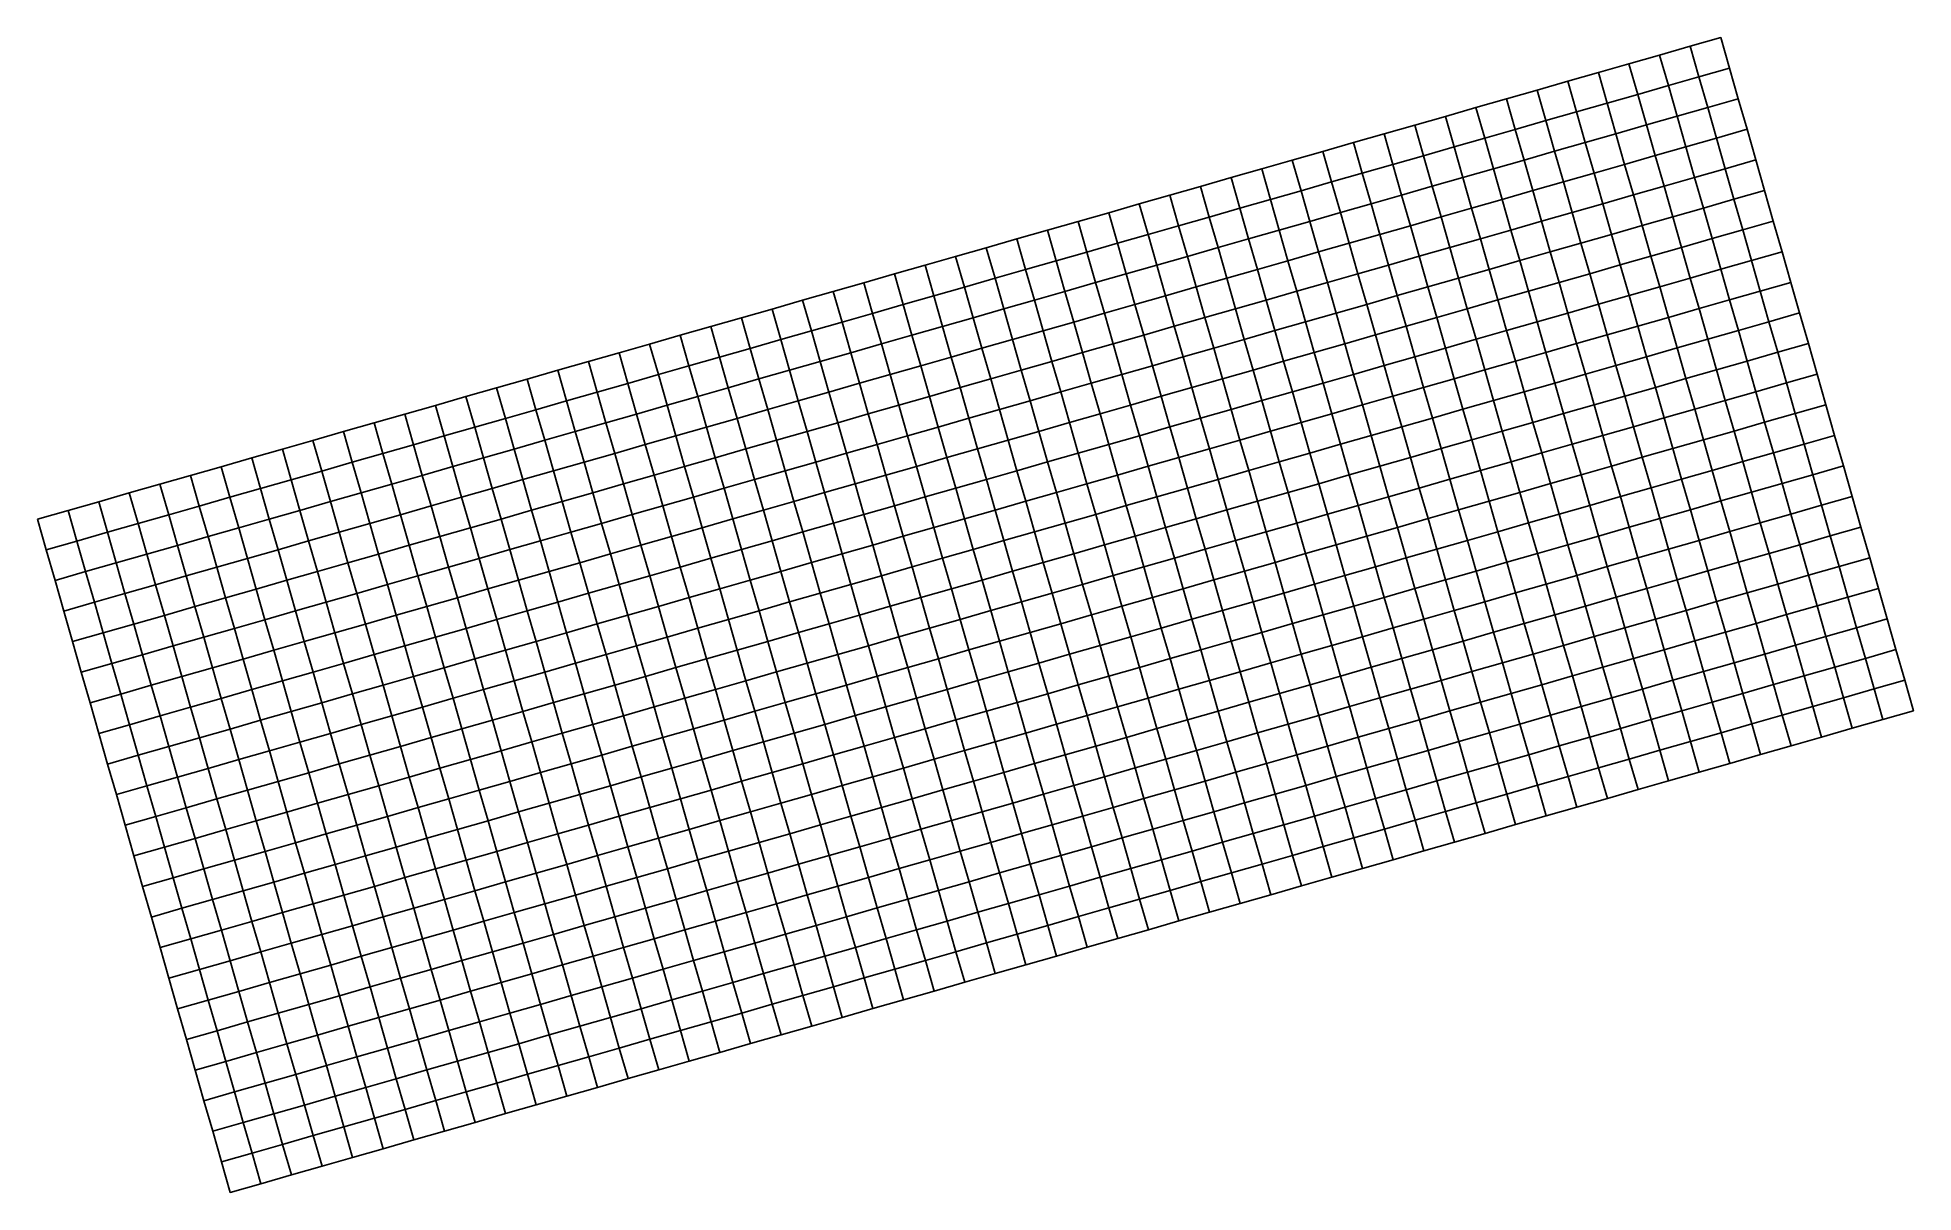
# Model space of a CAD drawing. Header units: metres. Extents: x -4.4 to 1.5, y 0.13 to 3.76.
import ezdxf

# ---------------------------------------------------------------- set-up
doc = ezdxf.new("R2010")
doc.units = ezdxf.units.M

msp = doc.modelspace()

# ---------------------------------------------------------------- linework, layer by layer
at = {"layer": 'A2'}
for points in [[(0.6994, 3.7009, -0.4261), (0.7955, 3.7284, -0.4268), (0.823, 3.6323, -0.4672), (0.7269, 3.6047, -0.4665)], [(0.7955, 3.7284, -0.4268), (0.8917, 3.7559, -0.4273), (0.9192, 3.6598, -0.4677), (0.823, 3.6323, -0.4672)], [(0.5071, 3.6459, -0.4243), (0.6032, 3.6734, -0.4252), (0.6307, 3.5772, -0.4656), (0.5346, 3.5497, -0.4647)], [(0.6032, 3.6734, -0.4252), (0.6994, 3.7009, -0.4261), (0.7269, 3.6047, -0.4665), (0.6307, 3.5772, -0.4656)], [(0.823, 3.6323, -0.4672), (0.9192, 3.6598, -0.4677), (0.9467, 3.5636, -0.5216), (0.8505, 3.5361, -0.521)], [(0.3148, 3.5908, -0.4225), (0.411, 3.6183, -0.4234), (0.4385, 3.5222, -0.4638), (0.3423, 3.4947, -0.4629)], [(0.411, 3.6183, -0.4234), (0.5071, 3.6459, -0.4243), (0.5346, 3.5497, -0.4647), (0.4385, 3.5222, -0.4638)], [(0.6307, 3.5772, -0.4656), (0.7269, 3.6047, -0.4665), (0.7544, 3.5086, -0.5203), (0.6583, 3.4811, -0.5194)], [(0.7269, 3.6047, -0.4665), (0.823, 3.6323, -0.4672), (0.8505, 3.5361, -0.521), (0.7544, 3.5086, -0.5203)], [(0.1225, 3.5358, -0.4207), (0.2187, 3.5633, -0.4216), (0.2462, 3.4672, -0.462), (0.15, 3.4397, -0.4611)], [(0.2187, 3.5633, -0.4216), (0.3148, 3.5908, -0.4225), (0.3423, 3.4947, -0.4629), (0.2462, 3.4672, -0.462)], [(0.4385, 3.5222, -0.4638), (0.5346, 3.5497, -0.4647), (0.5621, 3.4536, -0.5185), (0.466, 3.4261, -0.5176)], [(0.5346, 3.5497, -0.4647), (0.6307, 3.5772, -0.4656), (0.6583, 3.4811, -0.5194), (0.5621, 3.4536, -0.5185)], [(0.7544, 3.5086, -0.5203), (0.8505, 3.5361, -0.521), (0.8781, 3.44, -0.5884), (0.7819, 3.4125, -0.5877)], [(0.8505, 3.5361, -0.521), (0.9467, 3.5636, -0.5216), (0.9742, 3.4675, -0.5889), (0.8781, 3.44, -0.5884)], [(-0.1659, 3.4533, -0.418), (-0.0698, 3.4808, -0.4189), (-0.0422, 3.3846, -0.4593), (-0.1384, 3.3571, -0.4584)], [(-0.0698, 3.4808, -0.4189), (0.0264, 3.5083, -0.4198), (0.0539, 3.4121, -0.4602), (-0.0422, 3.3846, -0.4593)], [(0.0264, 3.5083, -0.4198), (0.1225, 3.5358, -0.4207), (0.15, 3.4397, -0.4611), (0.0539, 3.4121, -0.4602)], [(0.2462, 3.4672, -0.462), (0.3423, 3.4947, -0.4629), (0.3698, 3.3985, -0.5167), (0.2737, 3.371, -0.5159)], [(0.3423, 3.4947, -0.4629), (0.4385, 3.5222, -0.4638), (0.466, 3.4261, -0.5176), (0.3698, 3.3985, -0.5167)], [(0.5621, 3.4536, -0.5185), (0.6583, 3.4811, -0.5194), (0.6858, 3.3849, -0.5868), (0.5896, 3.3574, -0.5859)], [(0.6583, 3.4811, -0.5194), (0.7544, 3.5086, -0.5203), (0.7819, 3.4125, -0.5877), (0.6858, 3.3849, -0.5868)], [(-0.3582, 3.3982, -0.4162), (-0.262, 3.4257, -0.4171), (-0.2345, 3.3296, -0.4575), (-0.3307, 3.3021, -0.4572)], [(-0.262, 3.4257, -0.4171), (-0.1659, 3.4533, -0.418), (-0.1384, 3.3571, -0.4584), (-0.2345, 3.3296, -0.4575)], [(0.0539, 3.4121, -0.4602), (0.15, 3.4397, -0.4611), (0.1776, 3.3435, -0.515), (0.0814, 3.316, -0.5142)], [(0.15, 3.4397, -0.4611), (0.2462, 3.4672, -0.462), (0.2737, 3.371, -0.5159), (0.1776, 3.3435, -0.515)], [(0.3698, 3.3985, -0.5167), (0.466, 3.4261, -0.5176), (0.4935, 3.3299, -0.585), (0.3974, 3.3024, -0.5841)], [(0.466, 3.4261, -0.5176), (0.5621, 3.4536, -0.5185), (0.5896, 3.3574, -0.5859), (0.4935, 3.3299, -0.585)], [(0.7819, 3.4125, -0.5877), (0.8781, 3.44, -0.5884), (0.9056, 3.3438, -0.6557), (0.8094, 3.3163, -0.655)], [(0.8781, 3.44, -0.5884), (0.9742, 3.4675, -0.5889), (1.0017, 3.3713, -0.6562), (0.9056, 3.3438, -0.6557)], [(-0.5505, 3.3432, -0.4144), (-0.4543, 3.3707, -0.4153), (-0.4268, 3.2746, -0.457), (-0.5229, 3.2471, -0.4569)], [(-0.4543, 3.3707, -0.4153), (-0.3582, 3.3982, -0.4162), (-0.3307, 3.3021, -0.4572), (-0.4268, 3.2746, -0.457)], [(-0.1384, 3.3571, -0.4584), (-0.0422, 3.3846, -0.4593), (-0.0147, 3.2885, -0.5136), (-0.1109, 3.261, -0.5131)], [(-0.0422, 3.3846, -0.4593), (0.0539, 3.4121, -0.4602), (0.0814, 3.316, -0.5142), (-0.0147, 3.2885, -0.5136)], [(0.1776, 3.3435, -0.515), (0.2737, 3.371, -0.5159), (0.3012, 3.2749, -0.5832), (0.2051, 3.2474, -0.5824)], [(0.2737, 3.371, -0.5159), (0.3698, 3.3985, -0.5167), (0.3974, 3.3024, -0.5841), (0.3012, 3.2749, -0.5832)], [(0.5896, 3.3574, -0.5859), (0.6858, 3.3849, -0.5868), (0.7133, 3.2888, -0.6541), (0.6171, 3.2613, -0.6532)], [(0.6858, 3.3849, -0.5868), (0.7819, 3.4125, -0.5877), (0.8094, 3.3163, -0.655), (0.7133, 3.2888, -0.6541)], [(0.9056, 3.3438, -0.6557), (1.0017, 3.3713, -0.6562), (1.0292, 3.2752, -0.7235), (0.9331, 3.2477, -0.723)], [(-0.7427, 3.2882, -0.4144), (-0.6466, 3.3157, -0.4144), (-0.6191, 3.2196, -0.4578), (-0.7152, 3.192, -0.4589)], [(-0.6466, 3.3157, -0.4144), (-0.5505, 3.3432, -0.4144), (-0.5229, 3.2471, -0.4569), (-0.6191, 3.2196, -0.4578)], [(-0.4268, 3.2746, -0.457), (-0.3307, 3.3021, -0.4572), (-0.3031, 3.206, -0.5131), (-0.3993, 3.1784, -0.5136)], [(-0.3307, 3.3021, -0.4572), (-0.2345, 3.3296, -0.4575), (-0.207, 3.2335, -0.5128), (-0.3031, 3.206, -0.5131)], [(-0.2345, 3.3296, -0.4575), (-0.1384, 3.3571, -0.4584), (-0.1109, 3.261, -0.5131), (-0.207, 3.2335, -0.5128)], [(-0.0147, 3.2885, -0.5136), (0.0814, 3.316, -0.5142), (0.1089, 3.2199, -0.5819), (0.0128, 3.1924, -0.5817)], [(0.0814, 3.316, -0.5142), (0.1776, 3.3435, -0.515), (0.2051, 3.2474, -0.5824), (0.1089, 3.2199, -0.5819)], [(0.3012, 3.2749, -0.5832), (0.3974, 3.3024, -0.5841), (0.4249, 3.2063, -0.6514), (0.3287, 3.1788, -0.6505)], [(0.3974, 3.3024, -0.5841), (0.4935, 3.3299, -0.585), (0.521, 3.2338, -0.6523), (0.4249, 3.2063, -0.6514)], [(0.4935, 3.3299, -0.585), (0.5896, 3.3574, -0.5859), (0.6171, 3.2613, -0.6532), (0.521, 3.2338, -0.6523)], [(0.7133, 3.2888, -0.6541), (0.8094, 3.3163, -0.655), (0.8369, 3.2202, -0.7223), (0.7408, 3.1927, -0.7214)], [(0.8094, 3.3163, -0.655), (0.9056, 3.3438, -0.6557), (0.9331, 3.2477, -0.723), (0.8369, 3.2202, -0.7223)], [(-0.935, 3.2332, -0.4158), (-0.8389, 3.2607, -0.4146), (-0.8114, 3.1645, -0.4596), (-0.9075, 3.137, -0.4611)], [(-0.8389, 3.2607, -0.4146), (-0.7427, 3.2882, -0.4144), (-0.7152, 3.192, -0.4589), (-0.8114, 3.1645, -0.4596)], [(-0.6191, 3.2196, -0.4578), (-0.5229, 3.2471, -0.4569), (-0.4954, 3.1509, -0.5142), (-0.5916, 3.1234, -0.5157)], [(-0.5229, 3.2471, -0.4569), (-0.4268, 3.2746, -0.457), (-0.3993, 3.1784, -0.5136), (-0.4954, 3.1509, -0.5142)], [(-0.207, 3.2335, -0.5128), (-0.1109, 3.261, -0.5131), (-0.0834, 3.1648, -0.5818), (-0.1795, 3.1373, -0.5821)], [(-0.1109, 3.261, -0.5131), (-0.0147, 3.2885, -0.5136), (0.0128, 3.1924, -0.5817), (-0.0834, 3.1648, -0.5818)], [(0.1089, 3.2199, -0.5819), (0.2051, 3.2474, -0.5824), (0.2326, 3.1512, -0.6499), (0.1364, 3.1237, -0.6498)], [(0.2051, 3.2474, -0.5824), (0.3012, 3.2749, -0.5832), (0.3287, 3.1788, -0.6505), (0.2326, 3.1512, -0.6499)], [(0.521, 3.2338, -0.6523), (0.6171, 3.2613, -0.6532), (0.6447, 3.1652, -0.7205), (0.5485, 3.1376, -0.7196)], [(0.6171, 3.2613, -0.6532), (0.7133, 3.2888, -0.6541), (0.7408, 3.1927, -0.7214), (0.6447, 3.1652, -0.7205)], [(0.8369, 3.2202, -0.7223), (0.9331, 3.2477, -0.723), (0.9606, 3.1516, -0.7903), (0.8645, 3.124, -0.7896)], [(0.9331, 3.2477, -0.723), (1.0292, 3.2752, -0.7235), (1.0567, 3.1791, -0.7909), (0.9606, 3.1516, -0.7903)], [(-1.1273, 3.1781, -0.417), (-1.0312, 3.2056, -0.4171), (-1.0036, 3.1095, -0.4627), (-1.0998, 3.082, -0.4623)], [(-1.0312, 3.2056, -0.4171), (-0.935, 3.2332, -0.4158), (-0.9075, 3.137, -0.4611), (-1.0036, 3.1095, -0.4627)], [(-0.8114, 3.1645, -0.4596), (-0.7152, 3.192, -0.4589), (-0.6877, 3.0959, -0.5174), (-0.7838, 3.0684, -0.5184)], [(-0.7152, 3.192, -0.4589), (-0.6191, 3.2196, -0.4578), (-0.5916, 3.1234, -0.5157), (-0.6877, 3.0959, -0.5174)], [(-0.3993, 3.1784, -0.5136), (-0.3031, 3.206, -0.5131), (-0.2756, 3.1098, -0.5831), (-0.3718, 3.0823, -0.5843)], [(-0.3031, 3.206, -0.5131), (-0.207, 3.2335, -0.5128), (-0.1795, 3.1373, -0.5821), (-0.2756, 3.1098, -0.5831)], [(-0.0834, 3.1648, -0.5818), (0.0128, 3.1924, -0.5817), (0.0403, 3.0962, -0.6501), (-0.0558, 3.0687, -0.6508)], [(0.0128, 3.1924, -0.5817), (0.1089, 3.2199, -0.5819), (0.1364, 3.1237, -0.6498), (0.0403, 3.0962, -0.6501)], [(0.3287, 3.1788, -0.6505), (0.4249, 3.2063, -0.6514), (0.4524, 3.1101, -0.7187), (0.3562, 3.0826, -0.7178)], [(0.4249, 3.2063, -0.6514), (0.521, 3.2338, -0.6523), (0.5485, 3.1376, -0.7196), (0.4524, 3.1101, -0.7187)], [(0.6447, 3.1652, -0.7205), (0.7408, 3.1927, -0.7214), (0.7683, 3.0965, -0.7887), (0.6722, 3.069, -0.7878)], [(0.7408, 3.1927, -0.7214), (0.8369, 3.2202, -0.7223), (0.8645, 3.124, -0.7896), (0.7683, 3.0965, -0.7887)], [(-1.3196, 3.1231, -0.4141), (-1.2234, 3.1506, -0.4156), (-1.1959, 3.0545, -0.4594), (-1.2921, 3.027, -0.4561)], [(-1.2234, 3.1506, -0.4156), (-1.1273, 3.1781, -0.417), (-1.0998, 3.082, -0.4623), (-1.1959, 3.0545, -0.4594)], [(-1.0036, 3.1095, -0.4627), (-0.9075, 3.137, -0.4611), (-0.88, 3.0409, -0.5202), (-0.9761, 3.0134, -0.5219)], [(-0.9075, 3.137, -0.4611), (-0.8114, 3.1645, -0.4596), (-0.7838, 3.0684, -0.5184), (-0.88, 3.0409, -0.5202)], [(-0.6877, 3.0959, -0.5174), (-0.5916, 3.1234, -0.5157), (-0.5641, 3.0273, -0.5878), (-0.6602, 2.9998, -0.5898)], [(-0.5916, 3.1234, -0.5157), (-0.4954, 3.1509, -0.5142), (-0.4679, 3.0548, -0.5856), (-0.5641, 3.0273, -0.5878)], [(-0.4954, 3.1509, -0.5142), (-0.3993, 3.1784, -0.5136), (-0.3718, 3.0823, -0.5843), (-0.4679, 3.0548, -0.5856)], [(-0.2756, 3.1098, -0.5831), (-0.1795, 3.1373, -0.5821), (-0.152, 3.0412, -0.652), (-0.2481, 3.0137, -0.6537)], [(-0.1795, 3.1373, -0.5821), (-0.0834, 3.1648, -0.5818), (-0.0558, 3.0687, -0.6508), (-0.152, 3.0412, -0.652)], [(0.0403, 3.0962, -0.6501), (0.1364, 3.1237, -0.6498), (0.164, 3.0276, -0.7179), (0.0678, 3.0001, -0.7189)], [(0.1364, 3.1237, -0.6498), (0.2326, 3.1512, -0.6499), (0.2601, 3.0551, -0.7176), (0.164, 3.0276, -0.7179)], [(0.2326, 3.1512, -0.6499), (0.3287, 3.1788, -0.6505), (0.3562, 3.0826, -0.7178), (0.2601, 3.0551, -0.7176)], [(0.4524, 3.1101, -0.7187), (0.5485, 3.1376, -0.7196), (0.576, 3.0415, -0.7869), (0.4799, 3.014, -0.786)], [(0.5485, 3.1376, -0.7196), (0.6447, 3.1652, -0.7205), (0.6722, 3.069, -0.7878), (0.576, 3.0415, -0.7869)], [(0.7683, 3.0965, -0.7887), (0.8645, 3.124, -0.7896), (0.892, 3.0279, -0.8569), (0.7958, 3.0004, -0.856)], [(0.8645, 3.124, -0.7896), (0.9606, 3.1516, -0.7903), (0.9881, 3.0554, -0.8577), (0.892, 3.0279, -0.8569)], [(0.9606, 3.1516, -0.7903), (1.0567, 3.1791, -0.7909), (1.0842, 3.0829, -0.8582), (0.9881, 3.0554, -0.8577)], [(-1.608, 3.0406, -0.4072), (-1.5119, 3.0681, -0.4087), (-1.4843, 2.9719, -0.4476), (-1.5805, 2.9444, -0.4463)], [(-1.5119, 3.0681, -0.4087), (-1.4157, 3.0956, -0.4115), (-1.3882, 2.9994, -0.4516), (-1.4843, 2.9719, -0.4476)], [(-1.4157, 3.0956, -0.4115), (-1.3196, 3.1231, -0.4141), (-1.2921, 3.027, -0.4561), (-1.3882, 2.9994, -0.4516)], [(-1.1959, 3.0545, -0.4594), (-1.0998, 3.082, -0.4623), (-1.0723, 2.9858, -0.5212), (-1.1684, 2.9583, -0.5167)], [(-1.0998, 3.082, -0.4623), (-1.0036, 3.1095, -0.4627), (-0.9761, 3.0134, -0.5219), (-1.0723, 2.9858, -0.5212)], [(-0.88, 3.0409, -0.5202), (-0.7838, 3.0684, -0.5184), (-0.7563, 2.9722, -0.591), (-0.8525, 2.9447, -0.593)], [(-0.7838, 3.0684, -0.5184), (-0.6877, 3.0959, -0.5174), (-0.6602, 2.9998, -0.5898), (-0.7563, 2.9722, -0.591)], [(-0.4679, 3.0548, -0.5856), (-0.3718, 3.0823, -0.5843), (-0.3443, 2.9862, -0.6556), (-0.4404, 2.9586, -0.6576)], [(-0.3718, 3.0823, -0.5843), (-0.2756, 3.1098, -0.5831), (-0.2481, 3.0137, -0.6537), (-0.3443, 2.9862, -0.6556)], [(-0.152, 3.0412, -0.652), (-0.0558, 3.0687, -0.6508), (-0.0283, 2.9726, -0.7204), (-0.1245, 2.945, -0.7224)], [(-0.0558, 3.0687, -0.6508), (0.0403, 3.0962, -0.6501), (0.0678, 3.0001, -0.7189), (-0.0283, 2.9726, -0.7204)], [(0.2601, 3.0551, -0.7176), (0.3562, 3.0826, -0.7178), (0.3838, 2.9865, -0.7851), (0.2876, 2.959, -0.7853)], [(0.3562, 3.0826, -0.7178), (0.4524, 3.1101, -0.7187), (0.4799, 3.014, -0.786), (0.3838, 2.9865, -0.7851)], [(0.576, 3.0415, -0.7869), (0.6722, 3.069, -0.7878), (0.6997, 2.9729, -0.8551), (0.6035, 2.9454, -0.8543)], [(0.6722, 3.069, -0.7878), (0.7683, 3.0965, -0.7887), (0.7958, 3.0004, -0.856), (0.6997, 2.9729, -0.8551)], [(0.9881, 3.0554, -0.8577), (1.0842, 3.0829, -0.8582), (1.1118, 2.9868, -0.9255), (1.0156, 2.9593, -0.925)], [(-1.8003, 2.9855, -0.4067), (-1.7041, 3.013, -0.4069), (-1.6766, 2.9169, -0.4473), (-1.7728, 2.8894, -0.4489)], [(-1.7041, 3.013, -0.4069), (-1.608, 3.0406, -0.4072), (-1.5805, 2.9444, -0.4463), (-1.6766, 2.9169, -0.4473)], [(-1.3882, 2.9994, -0.4516), (-1.2921, 3.027, -0.4561), (-1.2646, 2.9308, -0.5109), (-1.3607, 2.9033, -0.5046)], [(-1.2921, 3.027, -0.4561), (-1.1959, 3.0545, -0.4594), (-1.1684, 2.9583, -0.5167), (-1.2646, 2.9308, -0.5109)], [(-1.0723, 2.9858, -0.5212), (-0.9761, 3.0134, -0.5219), (-0.9486, 2.9172, -0.5947), (-1.0448, 2.8897, -0.5934)], [(-0.9761, 3.0134, -0.5219), (-0.88, 3.0409, -0.5202), (-0.8525, 2.9447, -0.593), (-0.9486, 2.9172, -0.5947)], [(-0.6602, 2.9998, -0.5898), (-0.5641, 3.0273, -0.5878), (-0.5365, 2.9311, -0.6602), (-0.6327, 2.9036, -0.6624)], [(-0.5641, 3.0273, -0.5878), (-0.4679, 3.0548, -0.5856), (-0.4404, 2.9586, -0.6576), (-0.5365, 2.9311, -0.6602)], [(-0.3443, 2.9862, -0.6556), (-0.2481, 3.0137, -0.6537), (-0.2206, 2.9175, -0.7241), (-0.3167, 2.89, -0.727)], [(-0.2481, 3.0137, -0.6537), (-0.152, 3.0412, -0.652), (-0.1245, 2.945, -0.7224), (-0.2206, 2.9175, -0.7241)], [(0.0678, 3.0001, -0.7189), (0.164, 3.0276, -0.7179), (0.1915, 2.9314, -0.786), (0.0953, 2.9039, -0.7867)], [(0.164, 3.0276, -0.7179), (0.2601, 3.0551, -0.7176), (0.2876, 2.959, -0.7853), (0.1915, 2.9314, -0.786)], [(0.3838, 2.9865, -0.7851), (0.4799, 3.014, -0.786), (0.5074, 2.9178, -0.8534), (0.4113, 2.8903, -0.8525)], [(0.4799, 3.014, -0.786), (0.576, 3.0415, -0.7869), (0.6035, 2.9454, -0.8543), (0.5074, 2.9178, -0.8534)], [(0.7958, 3.0004, -0.856), (0.892, 3.0279, -0.8569), (0.9195, 2.9318, -0.9243), (0.8233, 2.9042, -0.9234)], [(0.892, 3.0279, -0.8569), (0.9881, 3.0554, -0.8577), (1.0156, 2.9593, -0.925), (0.9195, 2.9318, -0.9243)], [(-1.9926, 2.9305, -0.4078), (-1.8964, 2.958, -0.407), (-1.8689, 2.8619, -0.451), (-1.965, 2.8344, -0.4526)], [(-1.8964, 2.958, -0.407), (-1.8003, 2.9855, -0.4067), (-1.7728, 2.8894, -0.4489), (-1.8689, 2.8619, -0.451)], [(-1.5805, 2.9444, -0.4463), (-1.4843, 2.9719, -0.4476), (-1.4568, 2.8758, -0.4999), (-1.553, 2.8483, -0.4988)], [(-1.4843, 2.9719, -0.4476), (-1.3882, 2.9994, -0.4516), (-1.3607, 2.9033, -0.5046), (-1.4568, 2.8758, -0.4999)], [(-1.2646, 2.9308, -0.5109), (-1.1684, 2.9583, -0.5167), (-1.1409, 2.8622, -0.5876), (-1.237, 2.8347, -0.5792)], [(-1.1684, 2.9583, -0.5167), (-1.0723, 2.9858, -0.5212), (-1.0448, 2.8897, -0.5934), (-1.1409, 2.8622, -0.5876)], [(-0.8525, 2.9447, -0.593), (-0.7563, 2.9722, -0.591), (-0.7288, 2.8761, -0.6637), (-0.825, 2.8486, -0.6647)], [(-0.7563, 2.9722, -0.591), (-0.6602, 2.9998, -0.5898), (-0.6327, 2.9036, -0.6624), (-0.7288, 2.8761, -0.6637)], [(-0.5365, 2.9311, -0.6602), (-0.4404, 2.9586, -0.6576), (-0.4129, 2.8625, -0.729), (-0.509, 2.835, -0.7308)], [(-0.4404, 2.9586, -0.6576), (-0.3443, 2.9862, -0.6556), (-0.3167, 2.89, -0.727), (-0.4129, 2.8625, -0.729)], [(-0.1245, 2.945, -0.7224), (-0.0283, 2.9726, -0.7204), (-0.0008, 2.8764, -0.7876), (-0.097, 2.8489, -0.7894)], [(-0.0283, 2.9726, -0.7204), (0.0678, 3.0001, -0.7189), (0.0953, 2.9039, -0.7867), (-0.0008, 2.8764, -0.7876)], [(0.1915, 2.9314, -0.786), (0.2876, 2.959, -0.7853), (0.3151, 2.8628, -0.8511), (0.219, 2.8353, -0.8501)], [(0.2876, 2.959, -0.7853), (0.3838, 2.9865, -0.7851), (0.4113, 2.8903, -0.8525), (0.3151, 2.8628, -0.8511)], [(0.6035, 2.9454, -0.8543), (0.6997, 2.9729, -0.8551), (0.7272, 2.8767, -0.9225), (0.6311, 2.8492, -0.9216)], [(0.6997, 2.9729, -0.8551), (0.7958, 3.0004, -0.856), (0.8233, 2.9042, -0.9234), (0.7272, 2.8767, -0.9225)], [(0.9195, 2.9318, -0.9243), (1.0156, 2.9593, -0.925), (1.0431, 2.8631, -0.9923), (0.947, 2.8356, -0.9916)], [(1.0156, 2.9593, -0.925), (1.1118, 2.9868, -0.9255), (1.1393, 2.8906, -0.9928), (1.0431, 2.8631, -0.9923)], [(-2.1848, 2.8755, -0.4082), (-2.0887, 2.903, -0.408), (-2.0612, 2.8068, -0.4528), (-2.1573, 2.7793, -0.453)], [(-2.0887, 2.903, -0.408), (-1.9926, 2.9305, -0.4078), (-1.965, 2.8344, -0.4526), (-2.0612, 2.8068, -0.4528)], [(-1.8689, 2.8619, -0.451), (-1.7728, 2.8894, -0.4489), (-1.7453, 2.7932, -0.5054), (-1.8414, 2.7657, -0.5091)], [(-1.7728, 2.8894, -0.4489), (-1.6766, 2.9169, -0.4473), (-1.6491, 2.8208, -0.5013), (-1.7453, 2.7932, -0.5054)], [(-1.6766, 2.9169, -0.4473), (-1.5805, 2.9444, -0.4463), (-1.553, 2.8483, -0.4988), (-1.6491, 2.8208, -0.5013)], [(-1.4568, 2.8758, -0.4999), (-1.3607, 2.9033, -0.5046), (-1.3332, 2.8072, -0.5715), (-1.4293, 2.7796, -0.5663)], [(-1.3607, 2.9033, -0.5046), (-1.2646, 2.9308, -0.5109), (-1.237, 2.8347, -0.5792), (-1.3332, 2.8072, -0.5715)], [(-1.1409, 2.8622, -0.5876), (-1.0448, 2.8897, -0.5934), (-1.0172, 2.7936, -0.6631), (-1.1134, 2.766, -0.6569)], [(-1.0448, 2.8897, -0.5934), (-0.9486, 2.9172, -0.5947), (-0.9211, 2.8211, -0.6652), (-1.0172, 2.7936, -0.6631)], [(-0.9486, 2.9172, -0.5947), (-0.8525, 2.9447, -0.593), (-0.825, 2.8486, -0.6647), (-0.9211, 2.8211, -0.6652)], [(-0.7288, 2.8761, -0.6637), (-0.6327, 2.9036, -0.6624), (-0.6052, 2.8075, -0.7322), (-0.7013, 2.78, -0.733)], [(-0.6327, 2.9036, -0.6624), (-0.5365, 2.9311, -0.6602), (-0.509, 2.835, -0.7308), (-0.6052, 2.8075, -0.7322)], [(-0.4129, 2.8625, -0.729), (-0.3167, 2.89, -0.727), (-0.2892, 2.7939, -0.7923), (-0.3854, 2.7664, -0.794)], [(-0.3167, 2.89, -0.727), (-0.2206, 2.9175, -0.7241), (-0.1931, 2.8214, -0.7904), (-0.2892, 2.7939, -0.7923)], [(-0.2206, 2.9175, -0.7241), (-0.1245, 2.945, -0.7224), (-0.097, 2.8489, -0.7894), (-0.1931, 2.8214, -0.7904)], [(-0.0008, 2.8764, -0.7876), (0.0953, 2.9039, -0.7867), (0.1228, 2.8078, -0.8494), (0.0267, 2.7803, -0.8494)], [(0.0953, 2.9039, -0.7867), (0.1915, 2.9314, -0.786), (0.219, 2.8353, -0.8501), (0.1228, 2.8078, -0.8494)], [(0.3151, 2.8628, -0.8511), (0.4113, 2.8903, -0.8525), (0.4388, 2.7942, -0.9198), (0.3426, 2.7667, -0.9165)], [(0.4113, 2.8903, -0.8525), (0.5074, 2.9178, -0.8534), (0.5349, 2.8217, -0.9207), (0.4388, 2.7942, -0.9198)], [(0.5074, 2.9178, -0.8534), (0.6035, 2.9454, -0.8543), (0.6311, 2.8492, -0.9216), (0.5349, 2.8217, -0.9207)], [(0.7272, 2.8767, -0.9225), (0.8233, 2.9042, -0.9234), (0.8509, 2.8081, -0.9907), (0.7547, 2.7806, -0.9898)], [(0.8233, 2.9042, -0.9234), (0.9195, 2.9318, -0.9243), (0.947, 2.8356, -0.9916), (0.8509, 2.8081, -0.9907)], [(1.0431, 2.8631, -0.9923), (1.1393, 2.8906, -0.9928), (1.1668, 2.7945, -1.0602), (1.0706, 2.767, -1.0596)], [(-2.3771, 2.8204, -0.4053), (-2.281, 2.848, -0.4071), (-2.2535, 2.7518, -0.4515), (-2.3496, 2.7243, -0.4493)], [(-2.281, 2.848, -0.4071), (-2.1848, 2.8755, -0.4082), (-2.1573, 2.7793, -0.453), (-2.2535, 2.7518, -0.4515)], [(-2.0612, 2.8068, -0.4528), (-1.965, 2.8344, -0.4526), (-1.9375, 2.7382, -0.511), (-2.0337, 2.7107, -0.5107)], [(-1.965, 2.8344, -0.4526), (-1.8689, 2.8619, -0.451), (-1.8414, 2.7657, -0.5091), (-1.9375, 2.7382, -0.511)], [(-1.6491, 2.8208, -0.5013), (-1.553, 2.8483, -0.4988), (-1.5255, 2.7521, -0.5656), (-1.6216, 2.7246, -0.5696)], [(-1.553, 2.8483, -0.4988), (-1.4568, 2.8758, -0.4999), (-1.4293, 2.7796, -0.5663), (-1.5255, 2.7521, -0.5656)], [(-1.3332, 2.8072, -0.5715), (-1.237, 2.8347, -0.5792), (-1.2095, 2.7385, -0.6454), (-1.3057, 2.711, -0.6384)], [(-1.237, 2.8347, -0.5792), (-1.1409, 2.8622, -0.5876), (-1.1134, 2.766, -0.6569), (-1.2095, 2.7385, -0.6454)], [(-0.9211, 2.8211, -0.6652), (-0.825, 2.8486, -0.6647), (-0.7974, 2.7524, -0.7321), (-0.8936, 2.7249, -0.7317)], [(-0.825, 2.8486, -0.6647), (-0.7288, 2.8761, -0.6637), (-0.7013, 2.78, -0.733), (-0.7974, 2.7524, -0.7321)], [(-0.6052, 2.8075, -0.7322), (-0.509, 2.835, -0.7308), (-0.4815, 2.7388, -0.7959), (-0.5777, 2.7113, -0.7968)], [(-0.509, 2.835, -0.7308), (-0.4129, 2.8625, -0.729), (-0.3854, 2.7664, -0.794), (-0.4815, 2.7388, -0.7959)], [(-0.1931, 2.8214, -0.7904), (-0.097, 2.8489, -0.7894), (-0.0694, 2.7528, -0.8502), (-0.1656, 2.7252, -0.8514)], [(-0.097, 2.8489, -0.7894), (-0.0008, 2.8764, -0.7876), (0.0267, 2.7803, -0.8494), (-0.0694, 2.7528, -0.8502)], [(0.1228, 2.8078, -0.8494), (0.219, 2.8353, -0.8501), (0.2465, 2.7392, -0.9138), (0.1504, 2.7116, -0.9118)], [(0.219, 2.8353, -0.8501), (0.3151, 2.8628, -0.8511), (0.3426, 2.7667, -0.9165), (0.2465, 2.7392, -0.9138)], [(0.5349, 2.8217, -0.9207), (0.6311, 2.8492, -0.9216), (0.6586, 2.7531, -0.9889), (0.5624, 2.7256, -0.988)], [(0.6311, 2.8492, -0.9216), (0.7272, 2.8767, -0.9225), (0.7547, 2.7806, -0.9898), (0.6586, 2.7531, -0.9889)], [(0.8509, 2.8081, -0.9907), (0.947, 2.8356, -0.9916), (0.9745, 2.7395, -1.0589), (0.8784, 2.712, -1.058)], [(0.947, 2.8356, -0.9916), (1.0431, 2.8631, -0.9923), (1.0706, 2.767, -1.0596), (0.9745, 2.7395, -1.0589)], [(-2.5694, 2.7654, -0.4007), (-2.4733, 2.7929, -0.403), (-2.4458, 2.6968, -0.4465), (-2.5419, 2.6693, -0.4435)], [(-2.4733, 2.7929, -0.403), (-2.3771, 2.8204, -0.4053), (-2.3496, 2.7243, -0.4493), (-2.4458, 2.6968, -0.4465)], [(-2.2535, 2.7518, -0.4515), (-2.1573, 2.7793, -0.453), (-2.1298, 2.6832, -0.5103), (-2.226, 2.6557, -0.5082)], [(-2.1573, 2.7793, -0.453), (-2.0612, 2.8068, -0.4528), (-2.0337, 2.7107, -0.5107), (-2.1298, 2.6832, -0.5103)], [(-1.8414, 2.7657, -0.5091), (-1.7453, 2.7932, -0.5054), (-1.7177, 2.6971, -0.5762), (-1.8139, 2.6696, -0.5807)], [(-1.7453, 2.7932, -0.5054), (-1.6491, 2.8208, -0.5013), (-1.6216, 2.7246, -0.5696), (-1.7177, 2.6971, -0.5762)], [(-1.5255, 2.7521, -0.5656), (-1.4293, 2.7796, -0.5663), (-1.4018, 2.6835, -0.634), (-1.4979, 2.656, -0.6338)], [(-1.4293, 2.7796, -0.5663), (-1.3332, 2.8072, -0.5715), (-1.3057, 2.711, -0.6384), (-1.4018, 2.6835, -0.634)], [(-1.1134, 2.766, -0.6569), (-1.0172, 2.7936, -0.6631), (-0.9897, 2.6974, -0.7288), (-1.0859, 2.6699, -0.7222)], [(-1.0172, 2.7936, -0.6631), (-0.9211, 2.8211, -0.6652), (-0.8936, 2.7249, -0.7317), (-0.9897, 2.6974, -0.7288)], [(-0.7974, 2.7524, -0.7321), (-0.7013, 2.78, -0.733), (-0.6738, 2.6838, -0.7974), (-0.7699, 2.6563, -0.7966)], [(-0.7013, 2.78, -0.733), (-0.6052, 2.8075, -0.7322), (-0.5777, 2.7113, -0.7968), (-0.6738, 2.6838, -0.7974)], [(-0.3854, 2.7664, -0.794), (-0.2892, 2.7939, -0.7923), (-0.2617, 2.6977, -0.8536), (-0.3579, 2.6702, -0.8553)], [(-0.2892, 2.7939, -0.7923), (-0.1931, 2.8214, -0.7904), (-0.1656, 2.7252, -0.8514), (-0.2617, 2.6977, -0.8536)], [(-0.0694, 2.7528, -0.8502), (0.0267, 2.7803, -0.8494), (0.0542, 2.6841, -0.91), (-0.0419, 2.6566, -0.9088)], [(0.0267, 2.7803, -0.8494), (0.1228, 2.8078, -0.8494), (0.1504, 2.7116, -0.9118), (0.0542, 2.6841, -0.91)], [(0.3426, 2.7667, -0.9165), (0.4388, 2.7942, -0.9198), (0.4663, 2.698, -0.9871), (0.3702, 2.6705, -0.9818)], [(0.4388, 2.7942, -0.9198), (0.5349, 2.8217, -0.9207), (0.5624, 2.7256, -0.988), (0.4663, 2.698, -0.9871)], [(0.6586, 2.7531, -0.9889), (0.7547, 2.7806, -0.9898), (0.7822, 2.6844, -1.0571), (0.6861, 2.6569, -1.0562)], [(0.7547, 2.7806, -0.9898), (0.8509, 2.8081, -0.9907), (0.8784, 2.712, -1.058), (0.7822, 2.6844, -1.0571)], [(1.0706, 2.767, -1.0596), (1.1668, 2.7945, -1.0602), (1.1943, 2.6984, -1.1275), (1.0982, 2.6708, -1.1269)], [(-2.7617, 2.7104, -0.398), (-2.6655, 2.7379, -0.3986), (-2.638, 2.6418, -0.4406), (-2.7342, 2.6143, -0.4393)], [(-2.6655, 2.7379, -0.3986), (-2.5694, 2.7654, -0.4007), (-2.5419, 2.6693, -0.4435), (-2.638, 2.6418, -0.4406)], [(-2.4458, 2.6968, -0.4465), (-2.3496, 2.7243, -0.4493), (-2.3221, 2.6282, -0.5055), (-2.4182, 2.6007, -0.5025)], [(-2.3496, 2.7243, -0.4493), (-2.2535, 2.7518, -0.4515), (-2.226, 2.6557, -0.5082), (-2.3221, 2.6282, -0.5055)], [(-2.0337, 2.7107, -0.5107), (-1.9375, 2.7382, -0.511), (-1.91, 2.6421, -0.5823), (-2.0062, 2.6146, -0.5812)], [(-1.9375, 2.7382, -0.511), (-1.8414, 2.7657, -0.5091), (-1.8139, 2.6696, -0.5807), (-1.91, 2.6421, -0.5823)], [(-1.7177, 2.6971, -0.5762), (-1.6216, 2.7246, -0.5696), (-1.5941, 2.6285, -0.6377), (-1.6902, 2.601, -0.6463)], [(-1.6216, 2.7246, -0.5696), (-1.5255, 2.7521, -0.5656), (-1.4979, 2.656, -0.6338), (-1.5941, 2.6285, -0.6377)], [(-1.4018, 2.6835, -0.634), (-1.3057, 2.711, -0.6384), (-1.2782, 2.6149, -0.7027), (-1.3743, 2.5874, -0.6994)], [(-1.3057, 2.711, -0.6384), (-1.2095, 2.7385, -0.6454), (-1.182, 2.6424, -0.7097), (-1.2782, 2.6149, -0.7027)], [(-1.2095, 2.7385, -0.6454), (-1.1134, 2.766, -0.6569), (-1.0859, 2.6699, -0.7222), (-1.182, 2.6424, -0.7097)], [(-0.9897, 2.6974, -0.7288), (-0.8936, 2.7249, -0.7317), (-0.8661, 2.6288, -0.7963), (-0.9622, 2.6013, -0.7938)], [(-0.8936, 2.7249, -0.7317), (-0.7974, 2.7524, -0.7321), (-0.7699, 2.6563, -0.7966), (-0.8661, 2.6288, -0.7963)], [(-0.6738, 2.6838, -0.7974), (-0.5777, 2.7113, -0.7968), (-0.5501, 2.6152, -0.8577), (-0.6463, 2.5877, -0.8588)], [(-0.5777, 2.7113, -0.7968), (-0.4815, 2.7388, -0.7959), (-0.454, 2.6427, -0.8569), (-0.5501, 2.6152, -0.8577)], [(-0.4815, 2.7388, -0.7959), (-0.3854, 2.7664, -0.794), (-0.3579, 2.6702, -0.8553), (-0.454, 2.6427, -0.8569)], [(-0.2617, 2.6977, -0.8536), (-0.1656, 2.7252, -0.8514), (-0.1381, 2.6291, -0.9099), (-0.2342, 2.6016, -0.9118)], [(-0.1656, 2.7252, -0.8514), (-0.0694, 2.7528, -0.8502), (-0.0419, 2.6566, -0.9088), (-0.1381, 2.6291, -0.9099)], [(0.0542, 2.6841, -0.91), (0.1504, 2.7116, -0.9118), (0.1779, 2.6155, -0.9732), (0.0817, 2.588, -0.9687)], [(0.1504, 2.7116, -0.9118), (0.2465, 2.7392, -0.9138), (0.274, 2.643, -0.9775), (0.1779, 2.6155, -0.9732)], [(0.2465, 2.7392, -0.9138), (0.3426, 2.7667, -0.9165), (0.3702, 2.6705, -0.9818), (0.274, 2.643, -0.9775)], [(0.4663, 2.698, -0.9871), (0.5624, 2.7256, -0.988), (0.5899, 2.6294, -1.0553), (0.4938, 2.6019, -1.0544)], [(0.5624, 2.7256, -0.988), (0.6586, 2.7531, -0.9889), (0.6861, 2.6569, -1.0562), (0.5899, 2.6294, -1.0553)], [(0.7822, 2.6844, -1.0571), (0.8784, 2.712, -1.058), (0.9059, 2.6158, -1.1253), (0.8097, 2.5883, -1.1244)], [(0.8784, 2.712, -1.058), (0.9745, 2.7395, -1.0589), (1.002, 2.6433, -1.1262), (0.9059, 2.6158, -1.1253)], [(0.9745, 2.7395, -1.0589), (1.0706, 2.767, -1.0596), (1.0982, 2.6708, -1.1269), (1.002, 2.6433, -1.1262)], [(-3.0501, 2.6279, -0.3933), (-2.954, 2.6554, -0.3949), (-2.9265, 2.5592, -0.4355), (-3.0226, 2.5317, -0.4343)], [(-2.954, 2.6554, -0.3949), (-2.8578, 2.6829, -0.3964), (-2.8303, 2.5867, -0.4371), (-2.9265, 2.5592, -0.4355)], [(-2.8578, 2.6829, -0.3964), (-2.7617, 2.7104, -0.398), (-2.7342, 2.6143, -0.4393), (-2.8303, 2.5867, -0.4371)], [(-2.638, 2.6418, -0.4406), (-2.5419, 2.6693, -0.4435), (-2.5144, 2.5731, -0.4991), (-2.6105, 2.5456, -0.4954)], [(-2.5419, 2.6693, -0.4435), (-2.4458, 2.6968, -0.4465), (-2.4182, 2.6007, -0.5025), (-2.5144, 2.5731, -0.4991)], [(-2.3221, 2.6282, -0.5055), (-2.226, 2.6557, -0.5082), (-2.1984, 2.5595, -0.5773), (-2.2946, 2.532, -0.5742)], [(-2.226, 2.6557, -0.5082), (-2.1298, 2.6832, -0.5103), (-2.1023, 2.5871, -0.58), (-2.1984, 2.5595, -0.5773)], [(-2.1298, 2.6832, -0.5103), (-2.0337, 2.7107, -0.5107), (-2.0062, 2.6146, -0.5812), (-2.1023, 2.5871, -0.58)], [(-1.91, 2.6421, -0.5823), (-1.8139, 2.6696, -0.5807), (-1.7864, 2.5735, -0.65), (-1.8825, 2.5459, -0.6499)], [(-1.8139, 2.6696, -0.5807), (-1.7177, 2.6971, -0.5762), (-1.6902, 2.601, -0.6463), (-1.7864, 2.5735, -0.65)], [(-1.5941, 2.6285, -0.6377), (-1.4979, 2.656, -0.6338), (-1.4704, 2.5599, -0.7), (-1.5666, 2.5323, -0.7042)], [(-1.4979, 2.656, -0.6338), (-1.4018, 2.6835, -0.634), (-1.3743, 2.5874, -0.6994), (-1.4704, 2.5599, -0.7)], [(-1.182, 2.6424, -0.7097), (-1.0859, 2.6699, -0.7222), (-1.0584, 2.5738, -0.7866), (-1.1545, 2.5463, -0.7733)], [(-1.0859, 2.6699, -0.7222), (-0.9897, 2.6974, -0.7288), (-0.9622, 2.6013, -0.7938), (-1.0584, 2.5738, -0.7866)], [(-0.8661, 2.6288, -0.7963), (-0.7699, 2.6563, -0.7966), (-0.7424, 2.5602, -0.8586), (-0.8386, 2.5327, -0.8588)], [(-0.7699, 2.6563, -0.7966), (-0.6738, 2.6838, -0.7974), (-0.6463, 2.5877, -0.8588), (-0.7424, 2.5602, -0.8586)], [(-0.454, 2.6427, -0.8569), (-0.3579, 2.6702, -0.8553), (-0.3303, 2.5741, -0.9129), (-0.4265, 2.5466, -0.9142)], [(-0.3579, 2.6702, -0.8553), (-0.2617, 2.6977, -0.8536), (-0.2342, 2.6016, -0.9118), (-0.3303, 2.5741, -0.9129)], [(-0.1381, 2.6291, -0.9099), (-0.0419, 2.6566, -0.9088), (-0.0144, 2.5605, -0.9647), (-0.1106, 2.533, -0.9652)], [(-0.0419, 2.6566, -0.9088), (0.0542, 2.6841, -0.91), (0.0817, 2.588, -0.9687), (-0.0144, 2.5605, -0.9647)], [(0.274, 2.643, -0.9775), (0.3702, 2.6705, -0.9818), (0.3977, 2.5744, -1.0483), (0.3015, 2.5469, -1.041)], [(0.3702, 2.6705, -0.9818), (0.4663, 2.698, -0.9871), (0.4938, 2.6019, -1.0544), (0.3977, 2.5744, -1.0483)], [(0.5899, 2.6294, -1.0553), (0.6861, 2.6569, -1.0562), (0.7136, 2.5608, -1.1235), (0.6175, 2.5333, -1.1226)], [(0.6861, 2.6569, -1.0562), (0.7822, 2.6844, -1.0571), (0.8097, 2.5883, -1.1244), (0.7136, 2.5608, -1.1235)], [(1.002, 2.6433, -1.1262), (1.0982, 2.6708, -1.1269), (1.1257, 2.5747, -1.1943), (1.0295, 2.5472, -1.1935)], [(1.0982, 2.6708, -1.1269), (1.1943, 2.6984, -1.1275), (1.2218, 2.6022, -1.1948), (1.1257, 2.5747, -1.1943)], [(-3.2424, 2.5728, -0.3894), (-3.1462, 2.6003, -0.3915), (-3.1187, 2.5042, -0.4331), (-3.2149, 2.4767, -0.432)], [(-3.1462, 2.6003, -0.3915), (-3.0501, 2.6279, -0.3933), (-3.0226, 2.5317, -0.4343), (-3.1187, 2.5042, -0.4331)], [(-2.8303, 2.5867, -0.4371), (-2.7342, 2.6143, -0.4393), (-2.7067, 2.5181, -0.4931), (-2.8028, 2.4906, -0.4899)], [(-2.7342, 2.6143, -0.4393), (-2.638, 2.6418, -0.4406), (-2.6105, 2.5456, -0.4954), (-2.7067, 2.5181, -0.4931)], [(-2.5144, 2.5731, -0.4991), (-2.4182, 2.6007, -0.5025), (-2.3907, 2.5045, -0.5708), (-2.4869, 2.477, -0.5671)], [(-2.4182, 2.6007, -0.5025), (-2.3221, 2.6282, -0.5055), (-2.2946, 2.532, -0.5742), (-2.3907, 2.5045, -0.5708)], [(-2.1023, 2.5871, -0.58), (-2.0062, 2.6146, -0.5812), (-1.9786, 2.5184, -0.6469), (-2.0748, 2.4909, -0.6442)], [(-2.0062, 2.6146, -0.5812), (-1.91, 2.6421, -0.5823), (-1.8825, 2.5459, -0.6499), (-1.9786, 2.5184, -0.6469)], [(-1.7864, 2.5735, -0.65), (-1.6902, 2.601, -0.6463), (-1.6627, 2.5048, -0.714), (-1.7589, 2.4773, -0.717)], [(-1.6902, 2.601, -0.6463), (-1.5941, 2.6285, -0.6377), (-1.5666, 2.5323, -0.7042), (-1.6627, 2.5048, -0.714)], [(-1.3743, 2.5874, -0.6994), (-1.2782, 2.6149, -0.7027), (-1.2506, 2.5187, -0.767), (-1.3468, 2.4912, -0.7645)], [(-1.2782, 2.6149, -0.7027), (-1.182, 2.6424, -0.7097), (-1.1545, 2.5463, -0.7733), (-1.2506, 2.5187, -0.767)], [(-1.0584, 2.5738, -0.7866), (-0.9622, 2.6013, -0.7938), (-0.9347, 2.5051, -0.8571), (-1.0308, 2.4776, -0.8504)], [(-0.9622, 2.6013, -0.7938), (-0.8661, 2.6288, -0.7963), (-0.8386, 2.5327, -0.8588), (-0.9347, 2.5051, -0.8571)], [(-0.6463, 2.5877, -0.8588), (-0.5501, 2.6152, -0.8577), (-0.5226, 2.5191, -0.9156), (-0.6188, 2.4915, -0.9172)], [(-0.5501, 2.6152, -0.8577), (-0.454, 2.6427, -0.8569), (-0.4265, 2.5466, -0.9142), (-0.5226, 2.5191, -0.9156)], [(-0.3303, 2.5741, -0.9129), (-0.2342, 2.6016, -0.9118), (-0.2067, 2.5055, -0.9661), (-0.3028, 2.4779, -0.9669)], [(-0.2342, 2.6016, -0.9118), (-0.1381, 2.6291, -0.9099), (-0.1106, 2.533, -0.9652), (-0.2067, 2.5055, -0.9661)], [(0.0817, 2.588, -0.9687), (0.1779, 2.6155, -0.9732), (0.2054, 2.5194, -1.0333), (0.1092, 2.4919, -1.0254)], [(0.1779, 2.6155, -0.9732), (0.274, 2.643, -0.9775), (0.3015, 2.5469, -1.041), (0.2054, 2.5194, -1.0333)], [(0.3977, 2.5744, -1.0483), (0.4938, 2.6019, -1.0544), (0.5213, 2.5058, -1.1217), (0.4252, 2.4783, -1.112)], [(0.4938, 2.6019, -1.0544), (0.5899, 2.6294, -1.0553), (0.6175, 2.5333, -1.1226), (0.5213, 2.5058, -1.1217)], [(0.8097, 2.5883, -1.1244), (0.9059, 2.6158, -1.1253), (0.9334, 2.5197, -1.1927), (0.8373, 2.4922, -1.1918)], [(0.9059, 2.6158, -1.1253), (1.002, 2.6433, -1.1262), (1.0295, 2.5472, -1.1935), (0.9334, 2.5197, -1.1927)], [(1.1257, 2.5747, -1.1943), (1.2218, 2.6022, -1.1948), (1.2493, 2.5061, -1.2621), (1.1532, 2.4786, -1.2616)], [(-3.4347, 2.5178, -0.3876), (-3.3385, 2.5453, -0.3885), (-3.311, 2.4492, -0.4324), (-3.4072, 2.4217, -0.4328)], [(-3.3385, 2.5453, -0.3885), (-3.2424, 2.5728, -0.3894), (-3.2149, 2.4767, -0.432), (-3.311, 2.4492, -0.4324)], [(-3.0226, 2.5317, -0.4343), (-2.9265, 2.5592, -0.4355), (-2.8989, 2.4631, -0.4874), (-2.9951, 2.4356, -0.4854)], [(-2.9265, 2.5592, -0.4355), (-2.8303, 2.5867, -0.4371), (-2.8028, 2.4906, -0.4899), (-2.8989, 2.4631, -0.4874)], [(-2.7067, 2.5181, -0.4931), (-2.6105, 2.5456, -0.4954), (-2.583, 2.4495, -0.5629), (-2.6791, 2.422, -0.5598)], [(-2.6105, 2.5456, -0.4954), (-2.5144, 2.5731, -0.4991), (-2.4869, 2.477, -0.5671), (-2.583, 2.4495, -0.5629)], [(-2.2946, 2.532, -0.5742), (-2.1984, 2.5595, -0.5773), (-2.1709, 2.4634, -0.6414), (-2.2671, 2.4359, -0.6383)], [(-2.1984, 2.5595, -0.5773), (-2.1023, 2.5871, -0.58), (-2.0748, 2.4909, -0.6442), (-2.1709, 2.4634, -0.6414)], [(-1.9786, 2.5184, -0.6469), (-1.8825, 2.5459, -0.6499), (-1.855, 2.4498, -0.715), (-1.9511, 2.4223, -0.7109)], [(-1.8825, 2.5459, -0.6499), (-1.7864, 2.5735, -0.65), (-1.7589, 2.4773, -0.717), (-1.855, 2.4498, -0.715)], [(-1.5666, 2.5323, -0.7042), (-1.4704, 2.5599, -0.7), (-1.4429, 2.4637, -0.7649), (-1.5391, 2.4362, -0.7694)], [(-1.4704, 2.5599, -0.7), (-1.3743, 2.5874, -0.6994), (-1.3468, 2.4912, -0.7645), (-1.4429, 2.4637, -0.7649)], [(-1.2506, 2.5187, -0.767), (-1.1545, 2.5463, -0.7733), (-1.127, 2.4501, -0.8362), (-1.2231, 2.4226, -0.8303)], [(-1.1545, 2.5463, -0.7733), (-1.0584, 2.5738, -0.7866), (-1.0308, 2.4776, -0.8504), (-1.127, 2.4501, -0.8362)], [(-0.8386, 2.5327, -0.8588), (-0.7424, 2.5602, -0.8586), (-0.7149, 2.464, -0.9178), (-0.811, 2.4365, -0.9187)], [(-0.7424, 2.5602, -0.8586), (-0.6463, 2.5877, -0.8588), (-0.6188, 2.4915, -0.9172), (-0.7149, 2.464, -0.9178)], [(-0.5226, 2.5191, -0.9156), (-0.4265, 2.5466, -0.9142), (-0.399, 2.4504, -0.9687), (-0.4951, 2.4229, -0.9706)], [(-0.4265, 2.5466, -0.9142), (-0.3303, 2.5741, -0.9129), (-0.3028, 2.4779, -0.9669), (-0.399, 2.4504, -0.9687)], [(-0.1106, 2.533, -0.9652), (-0.0144, 2.5605, -0.9647), (0.0131, 2.4643, -1.0182), (-0.083, 2.4368, -1.017)], [(-0.0144, 2.5605, -0.9647), (0.0817, 2.588, -0.9687), (0.1092, 2.4919, -1.0254), (0.0131, 2.4643, -1.0182)], [(0.2054, 2.5194, -1.0333), (0.3015, 2.5469, -1.041), (0.329, 2.4507, -1.1009), (0.2329, 2.4232, -1.0902)], [(0.3015, 2.5469, -1.041), (0.3977, 2.5744, -1.0483), (0.4252, 2.4783, -1.112), (0.329, 2.4507, -1.1009)], [(0.6175, 2.5333, -1.1226), (0.7136, 2.5608, -1.1235), (0.7411, 2.4647, -1.1909), (0.645, 2.4371, -1.19)], [(0.7136, 2.5608, -1.1235), (0.8097, 2.5883, -1.1244), (0.8373, 2.4922, -1.1918), (0.7411, 2.4647, -1.1909)], [(0.9334, 2.5197, -1.1927), (1.0295, 2.5472, -1.1935), (1.057, 2.4511, -1.2609), (0.9609, 2.4235, -1.26)], [(1.0295, 2.5472, -1.1935), (1.1257, 2.5747, -1.1943), (1.1532, 2.4786, -1.2616), (1.057, 2.4511, -1.2609)], [(-3.627, 2.4628, -0.3858), (-3.5308, 2.4903, -0.3867), (-3.5033, 2.3941, -0.4315), (-3.5994, 2.3666, -0.4299)], [(-3.5308, 2.4903, -0.3867), (-3.4347, 2.5178, -0.3876), (-3.4072, 2.4217, -0.4328), (-3.5033, 2.3941, -0.4315)], [(-3.311, 2.4492, -0.4324), (-3.2149, 2.4767, -0.432), (-3.1874, 2.3805, -0.4827), (-3.2835, 2.353, -0.4834)], [(-3.2149, 2.4767, -0.432), (-3.1187, 2.5042, -0.4331), (-3.0912, 2.4081, -0.4838), (-3.1874, 2.3805, -0.4827)], [(-3.1187, 2.5042, -0.4331), (-3.0226, 2.5317, -0.4343), (-2.9951, 2.4356, -0.4854), (-3.0912, 2.4081, -0.4838)], [(-2.8989, 2.4631, -0.4874), (-2.8028, 2.4906, -0.4899), (-2.7753, 2.3945, -0.5559), (-2.8714, 2.3669, -0.5527)], [(-2.8028, 2.4906, -0.4899), (-2.7067, 2.5181, -0.4931), (-2.6791, 2.422, -0.5598), (-2.7753, 2.3945, -0.5559)], [(-2.583, 2.4495, -0.5629), (-2.4869, 2.477, -0.5671), (-2.4594, 2.3809, -0.6327), (-2.5555, 2.3533, -0.6293)], [(-2.4869, 2.477, -0.5671), (-2.3907, 2.5045, -0.5708), (-2.3632, 2.4084, -0.6356), (-2.4594, 2.3809, -0.6327)], [(-2.3907, 2.5045, -0.5708), (-2.2946, 2.532, -0.5742), (-2.2671, 2.4359, -0.6383), (-2.3632, 2.4084, -0.6356)], [(-2.1709, 2.4634, -0.6414), (-2.0748, 2.4909, -0.6442), (-2.0473, 2.3948, -0.707), (-2.1434, 2.3673, -0.7033)], [(-2.0748, 2.4909, -0.6442), (-1.9786, 2.5184, -0.6469), (-1.9511, 2.4223, -0.7109), (-2.0473, 2.3948, -0.707)], [(-1.855, 2.4498, -0.715), (-1.7589, 2.4773, -0.717), (-1.7313, 2.3812, -0.7813), (-1.8275, 2.3537, -0.7778)], [(-1.7589, 2.4773, -0.717), (-1.6627, 2.5048, -0.714), (-1.6352, 2.4087, -0.7795), (-1.7313, 2.3812, -0.7813)], [(-1.6627, 2.5048, -0.714), (-1.5666, 2.5323, -0.7042), (-1.5391, 2.4362, -0.7694), (-1.6352, 2.4087, -0.7795)], [(-1.4429, 2.4637, -0.7649), (-1.3468, 2.4912, -0.7645), (-1.3193, 2.3951, -0.8284), (-1.4154, 2.3676, -0.8284)], [(-1.3468, 2.4912, -0.7645), (-1.2506, 2.5187, -0.767), (-1.2231, 2.4226, -0.8303), (-1.3193, 2.3951, -0.8284)], [(-1.127, 2.4501, -0.8362), (-1.0308, 2.4776, -0.8504), (-1.0033, 2.3815, -0.9129), (-1.0995, 2.354, -0.8987)], [(-1.0308, 2.4776, -0.8504), (-0.9347, 2.5051, -0.8571), (-0.9072, 2.409, -0.9182), (-1.0033, 2.3815, -0.9129)], [(-0.9347, 2.5051, -0.8571), (-0.8386, 2.5327, -0.8588), (-0.811, 2.4365, -0.9187), (-0.9072, 2.409, -0.9182)], [(-0.7149, 2.464, -0.9178), (-0.6188, 2.4915, -0.9172), (-0.5913, 2.3954, -0.973), (-0.6874, 2.3679, -0.9743)], [(-0.6188, 2.4915, -0.9172), (-0.5226, 2.5191, -0.9156), (-0.4951, 2.4229, -0.9706), (-0.5913, 2.3954, -0.973)], [(-0.399, 2.4504, -0.9687), (-0.3028, 2.4779, -0.9669), (-0.2753, 2.3818, -1.0189), (-0.3715, 2.3543, -1.0214)], [(-0.3028, 2.4779, -0.9669), (-0.2067, 2.5055, -0.9661), (-0.1792, 2.4093, -1.0173), (-0.2753, 2.3818, -1.0189)], [(-0.2067, 2.5055, -0.9661), (-0.1106, 2.533, -0.9652), (-0.083, 2.4368, -1.017), (-0.1792, 2.4093, -1.0173)], [(0.0131, 2.4643, -1.0182), (0.1092, 2.4919, -1.0254), (0.1368, 2.3957, -1.08), (0.0406, 2.3682, -1.0702)], [(0.1092, 2.4919, -1.0254), (0.2054, 2.5194, -1.0333), (0.2329, 2.4232, -1.0902), (0.1368, 2.3957, -1.08)], [(0.329, 2.4507, -1.1009), (0.4252, 2.4783, -1.112), (0.4527, 2.3821, -1.1781), (0.3566, 2.3546, -1.1683)], [(0.4252, 2.4783, -1.112), (0.5213, 2.5058, -1.1217), (0.5488, 2.4096, -1.1891), (0.4527, 2.3821, -1.1781)], [(0.5213, 2.5058, -1.1217), (0.6175, 2.5333, -1.1226), (0.645, 2.4371, -1.19), (0.5488, 2.4096, -1.1891)], [(0.7411, 2.4647, -1.1909), (0.8373, 2.4922, -1.1918), (0.8648, 2.396, -1.2591), (0.7686, 2.3685, -1.2582)], [(0.8373, 2.4922, -1.1918), (0.9334, 2.5197, -1.1927), (0.9609, 2.4235, -1.26), (0.8648, 2.396, -1.2591)], [(1.057, 2.4511, -1.2609), (1.1532, 2.4786, -1.2616), (1.1807, 2.3824, -1.3289), (1.0846, 2.3549, -1.3282)], [(1.1532, 2.4786, -1.2616), (1.2493, 2.5061, -1.2621), (1.2768, 2.4099, -1.3294), (1.1807, 2.3824, -1.3289)], [(-3.8192, 2.4077, -0.384), (-3.7231, 2.4353, -0.3849), (-3.6956, 2.3391, -0.428), (-3.7917, 2.3116, -0.4259)], [(-3.7231, 2.4353, -0.3849), (-3.627, 2.4628, -0.3858), (-3.5994, 2.3666, -0.4299), (-3.6956, 2.3391, -0.428)], [(-3.5033, 2.3941, -0.4315), (-3.4072, 2.4217, -0.4328), (-3.3796, 2.3255, -0.4843), (-3.4758, 2.298, -0.4839)], [(-3.4072, 2.4217, -0.4328), (-3.311, 2.4492, -0.4324), (-3.2835, 2.353, -0.4834), (-3.3796, 2.3255, -0.4843)], [(-3.0912, 2.4081, -0.4838), (-2.9951, 2.4356, -0.4854), (-2.9676, 2.3394, -0.55), (-3.0637, 2.3119, -0.5478)], [(-2.9951, 2.4356, -0.4854), (-2.8989, 2.4631, -0.4874), (-2.8714, 2.3669, -0.5527), (-2.9676, 2.3394, -0.55)], [(-2.7753, 2.3945, -0.5559), (-2.6791, 2.422, -0.5598), (-2.6516, 2.3258, -0.6257), (-2.7478, 2.2983, -0.6214)], [(-2.6791, 2.422, -0.5598), (-2.583, 2.4495, -0.5629), (-2.5555, 2.3533, -0.6293), (-2.6516, 2.3258, -0.6257)], [(-2.3632, 2.4084, -0.6356), (-2.2671, 2.4359, -0.6383), (-2.2396, 2.3397, -0.7001), (-2.3357, 2.3122, -0.6976)], [(-2.2671, 2.4359, -0.6383), (-2.1709, 2.4634, -0.6414), (-2.1434, 2.3673, -0.7033), (-2.2396, 2.3397, -0.7001)], [(-2.0473, 2.3948, -0.707), (-1.9511, 2.4223, -0.7109), (-1.9236, 2.3261, -0.773), (-2.0198, 2.2986, -0.7689)], [(-1.9511, 2.4223, -0.7109), (-1.855, 2.4498, -0.715), (-1.8275, 2.3537, -0.7778), (-1.9236, 2.3261, -0.773)], [(-1.6352, 2.4087, -0.7795), (-1.5391, 2.4362, -0.7694), (-1.5115, 2.3401, -0.8316), (-1.6077, 2.3125, -0.8418)], [(-1.5391, 2.4362, -0.7694), (-1.4429, 2.4637, -0.7649), (-1.4154, 2.3676, -0.8284), (-1.5115, 2.3401, -0.8316)], [(-1.3193, 2.3951, -0.8284), (-1.2231, 2.4226, -0.8303), (-1.1956, 2.3265, -0.8928), (-1.2918, 2.2989, -0.891)], [(-1.2231, 2.4226, -0.8303), (-1.127, 2.4501, -0.8362), (-1.0995, 2.354, -0.8987), (-1.1956, 2.3265, -0.8928)], [(-0.9072, 2.409, -0.9182), (-0.811, 2.4365, -0.9187), (-0.7835, 2.3404, -0.9762), (-0.8797, 2.3129, -0.9764)], [(-0.811, 2.4365, -0.9187), (-0.7149, 2.464, -0.9178), (-0.6874, 2.3679, -0.9743), (-0.7835, 2.3404, -0.9762)], [(-0.5913, 2.3954, -0.973), (-0.4951, 2.4229, -0.9706), (-0.4676, 2.3268, -1.0242), (-0.5637, 2.2993, -1.0279)], [(-0.4951, 2.4229, -0.9706), (-0.399, 2.4504, -0.9687), (-0.3715, 2.3543, -1.0214), (-0.4676, 2.3268, -1.0242)], [(-0.1792, 2.4093, -1.0173), (-0.083, 2.4368, -1.017), (-0.0555, 2.3407, -1.0714), (-0.1517, 2.3132, -1.0749)], [(-0.083, 2.4368, -1.017), (0.0131, 2.4643, -1.0182), (0.0406, 2.3682, -1.0702), (-0.0555, 2.3407, -1.0714)], [(0.1368, 2.3957, -1.08), (0.2329, 2.4232, -1.0902), (0.2604, 2.3271, -1.1579), (0.1643, 2.2996, -1.1479)], [(0.2329, 2.4232, -1.0902), (0.329, 2.4507, -1.1009), (0.3566, 2.3546, -1.1683), (0.2604, 2.3271, -1.1579)], [(0.5488, 2.4096, -1.1891), (0.645, 2.4371, -1.19), (0.6725, 2.341, -1.2573), (0.5763, 2.3135, -1.2564)], [(0.645, 2.4371, -1.19), (0.7411, 2.4647, -1.1909), (0.7686, 2.3685, -1.2582), (0.6725, 2.341, -1.2573)], [(0.8648, 2.396, -1.2591), (0.9609, 2.4235, -1.26), (0.9884, 2.3274, -1.3273), (0.8923, 2.2999, -1.3264)], [(0.9609, 2.4235, -1.26), (1.057, 2.4511, -1.2609), (1.0846, 2.3549, -1.3282), (0.9884, 2.3274, -1.3273)], [(-4.0115, 2.3527, -0.3822), (-3.9154, 2.3802, -0.3831), (-3.8879, 2.2841, -0.4235), (-3.984, 2.2566, -0.4226)], [(-3.9154, 2.3802, -0.3831), (-3.8192, 2.4077, -0.384), (-3.7917, 2.3116, -0.4259), (-3.8879, 2.2841, -0.4235)], [(-3.6956, 2.3391, -0.428), (-3.5994, 2.3666, -0.4299), (-3.5719, 2.2705, -0.4835), (-3.6681, 2.243, -0.4829)], [(-3.5994, 2.3666, -0.4299), (-3.5033, 2.3941, -0.4315), (-3.4758, 2.298, -0.4839), (-3.5719, 2.2705, -0.4835)], [(-3.2835, 2.353, -0.4834), (-3.1874, 2.3805, -0.4827), (-3.1598, 2.2844, -0.5464), (-3.256, 2.2569, -0.5471)], [(-3.1874, 2.3805, -0.4827), (-3.0912, 2.4081, -0.4838), (-3.0637, 2.3119, -0.5478), (-3.1598, 2.2844, -0.5464)], [(-2.9676, 2.3394, -0.55), (-2.8714, 2.3669, -0.5527), (-2.8439, 2.2708, -0.6178), (-2.9401, 2.2433, -0.6148)], [(-2.8714, 2.3669, -0.5527), (-2.7753, 2.3945, -0.5559), (-2.7478, 2.2983, -0.6214), (-2.8439, 2.2708, -0.6178)], [(-2.5555, 2.3533, -0.6293), (-2.4594, 2.3809, -0.6327), (-2.4318, 2.2847, -0.6946), (-2.528, 2.2572, -0.6908)], [(-2.4594, 2.3809, -0.6327), (-2.3632, 2.4084, -0.6356), (-2.3357, 2.3122, -0.6976), (-2.4318, 2.2847, -0.6946)], [(-2.2396, 2.3397, -0.7001), (-2.1434, 2.3673, -0.7033), (-2.1159, 2.2711, -0.7649), (-2.212, 2.2436, -0.7618)], [(-2.1434, 2.3673, -0.7033), (-2.0473, 2.3948, -0.707), (-2.0198, 2.2986, -0.7689), (-2.1159, 2.2711, -0.7649)], [(-1.8275, 2.3537, -0.7778), (-1.7313, 2.3812, -0.7813), (-1.7038, 2.285, -0.8428), (-1.8, 2.2575, -0.8385)], [(-1.7313, 2.3812, -0.7813), (-1.6352, 2.4087, -0.7795), (-1.6077, 2.3125, -0.8418), (-1.7038, 2.285, -0.8428)], [(-1.5115, 2.3401, -0.8316), (-1.4154, 2.3676, -0.8284), (-1.3879, 2.2714, -0.8907), (-1.484, 2.2439, -0.8917)], [(-1.4154, 2.3676, -0.8284), (-1.3193, 2.3951, -0.8284), (-1.2918, 2.2989, -0.891), (-1.3879, 2.2714, -0.8907)], [(-1.0995, 2.354, -0.8987), (-1.0033, 2.3815, -0.9129), (-0.9758, 2.2853, -0.9718), (-1.072, 2.2578, -0.9634)], [(-1.0033, 2.3815, -0.9129), (-0.9072, 2.409, -0.9182), (-0.8797, 2.3129, -0.9764), (-0.9758, 2.2853, -0.9718)], [(-0.7835, 2.3404, -0.9762), (-0.6874, 2.3679, -0.9743), (-0.6599, 2.2717, -1.0319), (-0.756, 2.2442, -1.0359)], [(-0.6874, 2.3679, -0.9743), (-0.5913, 2.3954, -0.973), (-0.5637, 2.2993, -1.0279), (-0.6599, 2.2717, -1.0319)], [(-0.3715, 2.3543, -1.0214), (-0.2753, 2.3818, -1.0189), (-0.2478, 2.2857, -1.079), (-0.3439, 2.2581, -1.0838)], [(-0.2753, 2.3818, -1.0189), (-0.1792, 2.4093, -1.0173), (-0.1517, 2.3132, -1.0749), (-0.2478, 2.2857, -1.079)], [(-0.0555, 2.3407, -1.0714), (0.0406, 2.3682, -1.0702), (0.0681, 2.2721, -1.1386), (-0.028, 2.2445, -1.1421)], [(0.0406, 2.3682, -1.0702), (0.1368, 2.3957, -1.08), (0.1643, 2.2996, -1.1479), (0.0681, 2.2721, -1.1386)], [(0.3566, 2.3546, -1.1683), (0.4527, 2.3821, -1.1781), (0.4802, 2.286, -1.2445), (0.3841, 2.2585, -1.2337)], [(0.4527, 2.3821, -1.1781), (0.5488, 2.4096, -1.1891), (0.5763, 2.3135, -1.2564), (0.4802, 2.286, -1.2445)], [(0.6725, 2.341, -1.2573), (0.7686, 2.3685, -1.2582), (0.7961, 2.2724, -1.3255), (0.7, 2.2449, -1.3246)], [(0.7686, 2.3685, -1.2582), (0.8648, 2.396, -1.2591), (0.8923, 2.2999, -1.3264), (0.7961, 2.2724, -1.3255)], [(1.0846, 2.3549, -1.3282), (1.1807, 2.3824, -1.3289), (1.2082, 2.2863, -1.3962), (1.1121, 2.2588, -1.3955)], [(1.1807, 2.3824, -1.3289), (1.2768, 2.4099, -1.3294), (1.3044, 2.3138, -1.3968), (1.2082, 2.2863, -1.3962)], [(-4.2038, 2.2977, -0.3804), (-4.1077, 2.3252, -0.3813), (-4.0801, 2.2291, -0.4217), (-4.1763, 2.2016, -0.4208)], [(-4.1077, 2.3252, -0.3813), (-4.0115, 2.3527, -0.3822), (-3.984, 2.2566, -0.4226), (-4.0801, 2.2291, -0.4217)], [(-3.8879, 2.2841, -0.4235), (-3.7917, 2.3116, -0.4259), (-3.7642, 2.2155, -0.4821), (-3.8603, 2.188, -0.481)], [(-3.7917, 2.3116, -0.4259), (-3.6956, 2.3391, -0.428), (-3.6681, 2.243, -0.4829), (-3.7642, 2.2155, -0.4821)], [(-3.4758, 2.298, -0.4839), (-3.3796, 2.3255, -0.4843), (-3.3521, 2.2294, -0.5483), (-3.4483, 2.2019, -0.5483)], [(-3.3796, 2.3255, -0.4843), (-3.2835, 2.353, -0.4834), (-3.256, 2.2569, -0.5471), (-3.3521, 2.2294, -0.5483)], [(-3.1598, 2.2844, -0.5464), (-3.0637, 2.3119, -0.5478), (-3.0362, 2.2158, -0.6123), (-3.1323, 2.1883, -0.6106)], [(-3.0637, 2.3119, -0.5478), (-2.9676, 2.3394, -0.55), (-2.9401, 2.2433, -0.6148), (-3.0362, 2.2158, -0.6123)], [(-2.7478, 2.2983, -0.6214), (-2.6516, 2.3258, -0.6257), (-2.6241, 2.2297, -0.6868), (-2.7203, 2.2022, -0.6828)], [(-2.6516, 2.3258, -0.6257), (-2.5555, 2.3533, -0.6293), (-2.528, 2.2572, -0.6908), (-2.6241, 2.2297, -0.6868)], [(-2.4318, 2.2847, -0.6946), (-2.3357, 2.3122, -0.6976), (-2.3082, 2.2161, -0.7594), (-2.4043, 2.1886, -0.7569)], [(-2.3357, 2.3122, -0.6976), (-2.2396, 2.3397, -0.7001), (-2.212, 2.2436, -0.7618), (-2.3082, 2.2161, -0.7594)], [(-2.1159, 2.2711, -0.7649), (-2.0198, 2.2986, -0.7689), (-1.9922, 2.2025, -0.83), (-2.0884, 2.175, -0.8266)], [(-2.0198, 2.2986, -0.7689), (-1.9236, 2.3261, -0.773), (-1.8961, 2.23, -0.8333), (-1.9922, 2.2025, -0.83)], [(-1.9236, 2.3261, -0.773), (-1.8275, 2.3537, -0.7778), (-1.8, 2.2575, -0.8385), (-1.8961, 2.23, -0.8333)], [(-1.7038, 2.285, -0.8428), (-1.6077, 2.3125, -0.8418), (-1.5802, 2.2164, -0.901), (-1.6763, 2.1889, -0.9017)], [(-1.6077, 2.3125, -0.8418), (-1.5115, 2.3401, -0.8316), (-1.484, 2.2439, -0.8917), (-1.5802, 2.2164, -0.901)], [(-1.3879, 2.2714, -0.8907), (-1.2918, 2.2989, -0.891), (-1.2642, 2.2028, -0.9564), (-1.3604, 2.1753, -0.9565)], [(-1.2918, 2.2989, -0.891), (-1.1956, 2.3265, -0.8928), (-1.1681, 2.2303, -0.958), (-1.2642, 2.2028, -0.9564)], [(-1.1956, 2.3265, -0.8928), (-1.0995, 2.354, -0.8987), (-1.072, 2.2578, -0.9634), (-1.1681, 2.2303, -0.958)], [(-0.9758, 2.2853, -0.9718), (-0.8797, 2.3129, -0.9764), (-0.8522, 2.2167, -1.0396), (-0.9483, 2.1892, -1.0388)], [(-0.8797, 2.3129, -0.9764), (-0.7835, 2.3404, -0.9762), (-0.756, 2.2442, -1.0359), (-0.8522, 2.2167, -1.0396)], [(-0.6599, 2.2717, -1.0319), (-0.5637, 2.2993, -1.0279), (-0.5362, 2.2031, -1.0944), (-0.6324, 2.1756, -1.0998)], [(-0.5637, 2.2993, -1.0279), (-0.4676, 2.3268, -1.0242), (-0.4401, 2.2306, -1.0891), (-0.5362, 2.2031, -1.0944)], [(-0.4676, 2.3268, -1.0242), (-0.3715, 2.3543, -1.0214), (-0.3439, 2.2581, -1.0838), (-0.4401, 2.2306, -1.0891)], [(-0.2478, 2.2857, -1.079), (-0.1517, 2.3132, -1.0749), (-0.1242, 2.217, -1.1456), (-0.2203, 2.1895, -1.1509)], [(-0.1517, 2.3132, -1.0749), (-0.0555, 2.3407, -1.0714), (-0.028, 2.2445, -1.1421), (-0.1242, 2.217, -1.1456)], [(0.0681, 2.2721, -1.1386), (0.1643, 2.2996, -1.1479), (0.1918, 2.2034, -1.2125), (0.0956, 2.1759, -1.204)], [(0.1643, 2.2996, -1.1479), (0.2604, 2.3271, -1.1579), (0.2879, 2.2309, -1.2226), (0.1918, 2.2034, -1.2125)], [(0.2604, 2.3271, -1.1579), (0.3566, 2.3546, -1.1683), (0.3841, 2.2585, -1.2337), (0.2879, 2.2309, -1.2226)], [(0.4802, 2.286, -1.2445), (0.5763, 2.3135, -1.2564), (0.6039, 2.2173, -1.3237), (0.5077, 2.1898, -1.3123)], [(0.5763, 2.3135, -1.2564), (0.6725, 2.341, -1.2573), (0.7, 2.2449, -1.3246), (0.6039, 2.2173, -1.3237)], [(0.7961, 2.2724, -1.3255), (0.8923, 2.2999, -1.3264), (0.9198, 2.2037, -1.3937), (0.8237, 2.1762, -1.3928)], [(0.8923, 2.2999, -1.3264), (0.9884, 2.3274, -1.3273), (1.0159, 2.2313, -1.3946), (0.9198, 2.2037, -1.3937)], [(0.9884, 2.3274, -1.3273), (1.0846, 2.3549, -1.3282), (1.1121, 2.2588, -1.3955), (1.0159, 2.2313, -1.3946)], [(1.2082, 2.2863, -1.3962), (1.3044, 2.3138, -1.3968), (1.3319, 2.2177, -1.4641), (1.2357, 2.1901, -1.4636)], [(-4.3961, 2.2427, -0.3792), (-4.2999, 2.2702, -0.3797), (-4.2724, 2.174, -0.4201), (-4.3686, 2.1465, -0.4196)], [(-4.2999, 2.2702, -0.3797), (-4.2038, 2.2977, -0.3804), (-4.1763, 2.2016, -0.4208), (-4.2724, 2.174, -0.4201)], [(-4.0801, 2.2291, -0.4217), (-3.984, 2.2566, -0.4226), (-3.9565, 2.1604, -0.4813), (-4.0526, 2.1329, -0.48)], [(-3.984, 2.2566, -0.4226), (-3.8879, 2.2841, -0.4235), (-3.8603, 2.188, -0.481), (-3.9565, 2.1604, -0.4813)], [(-3.7642, 2.2155, -0.4821), (-3.6681, 2.243, -0.4829), (-3.6406, 2.1468, -0.5491), (-3.7367, 2.1193, -0.5492)], [(-3.6681, 2.243, -0.4829), (-3.5719, 2.2705, -0.4835), (-3.5444, 2.1744, -0.5487), (-3.6406, 2.1468, -0.5491)], [(-3.5719, 2.2705, -0.4835), (-3.4758, 2.298, -0.4839), (-3.4483, 2.2019, -0.5483), (-3.5444, 2.1744, -0.5487)], [(-3.3521, 2.2294, -0.5483), (-3.256, 2.2569, -0.5471), (-3.2285, 2.1608, -0.6113), (-3.3246, 2.1332, -0.6127)], [(-3.256, 2.2569, -0.5471), (-3.1598, 2.2844, -0.5464), (-3.1323, 2.1883, -0.6106), (-3.2285, 2.1608, -0.6113)], [(-3.0362, 2.2158, -0.6123), (-2.9401, 2.2433, -0.6148), (-2.9125, 2.1472, -0.6762), (-3.0087, 2.1196, -0.6737)], [(-2.9401, 2.2433, -0.6148), (-2.8439, 2.2708, -0.6178), (-2.8164, 2.1747, -0.6792), (-2.9125, 2.1472, -0.6762)], [(-2.8439, 2.2708, -0.6178), (-2.7478, 2.2983, -0.6214), (-2.7203, 2.2022, -0.6828), (-2.8164, 2.1747, -0.6792)], [(-2.6241, 2.2297, -0.6868), (-2.528, 2.2572, -0.6908), (-2.5005, 2.1611, -0.7538), (-2.5966, 2.1336, -0.7507)], [(-2.528, 2.2572, -0.6908), (-2.4318, 2.2847, -0.6946), (-2.4043, 2.1886, -0.7569), (-2.5005, 2.1611, -0.7538)], [(-2.3082, 2.2161, -0.7594), (-2.212, 2.2436, -0.7618), (-2.1845, 2.1475, -0.8234), (-2.2807, 2.12, -0.8212)], [(-2.212, 2.2436, -0.7618), (-2.1159, 2.2711, -0.7649), (-2.0884, 2.175, -0.8266), (-2.1845, 2.1475, -0.8234)], [(-1.8961, 2.23, -0.8333), (-1.8, 2.2575, -0.8385), (-1.7725, 2.1614, -0.8973), (-1.8686, 2.1339, -0.892)], [(-1.8, 2.2575, -0.8385), (-1.7038, 2.285, -0.8428), (-1.6763, 2.1889, -0.9017), (-1.7725, 2.1614, -0.8973)], [(-1.5802, 2.2164, -0.901), (-1.484, 2.2439, -0.8917), (-1.4565, 2.1478, -0.9568), (-1.5527, 2.1203, -0.9591)], [(-1.484, 2.2439, -0.8917), (-1.3879, 2.2714, -0.8907), (-1.3604, 2.1753, -0.9565), (-1.4565, 2.1478, -0.9568)], [(-1.1681, 2.2303, -0.958), (-1.072, 2.2578, -0.9634), (-1.0444, 2.1617, -1.0358), (-1.1406, 2.1342, -1.0298)], [(-1.072, 2.2578, -0.9634), (-0.9758, 2.2853, -0.9718), (-0.9483, 2.1892, -1.0388), (-1.0444, 2.1617, -1.0358)], [(-0.8522, 2.2167, -1.0396), (-0.756, 2.2442, -1.0359), (-0.7285, 2.1481, -1.1052), (-0.8246, 2.1206, -1.1106)], [(-0.756, 2.2442, -1.0359), (-0.6599, 2.2717, -1.0319), (-0.6324, 2.1756, -1.0998), (-0.7285, 2.1481, -1.1052)], [(-0.4401, 2.2306, -1.0891), (-0.3439, 2.2581, -1.0838), (-0.3164, 2.162, -1.1571), (-0.4126, 2.1345, -1.1638)], [(-0.3439, 2.2581, -1.0838), (-0.2478, 2.2857, -1.079), (-0.2203, 2.1895, -1.1509), (-0.3164, 2.162, -1.1571)], [(-0.1242, 2.217, -1.1456), (-0.028, 2.2445, -1.1421), (-0.0005, 2.1484, -1.2095), (-0.0966, 2.1209, -1.2155)], [(-0.028, 2.2445, -1.1421), (0.0681, 2.2721, -1.1386), (0.0956, 2.1759, -1.204), (-0.0005, 2.1484, -1.2095)], [(0.2879, 2.2309, -1.2226), (0.3841, 2.2585, -1.2337), (0.4116, 2.1623, -1.3019), (0.3154, 2.1348, -1.2921)], [(0.3841, 2.2585, -1.2337), (0.4802, 2.286, -1.2445), (0.5077, 2.1898, -1.3123), (0.4116, 2.1623, -1.3019)], [(0.6039, 2.2173, -1.3237), (0.7, 2.2449, -1.3246), (0.7275, 2.1487, -1.3919), (0.6314, 2.1212, -1.391)], [(0.7, 2.2449, -1.3246), (0.7961, 2.2724, -1.3255), (0.8237, 2.1762, -1.3928), (0.7275, 2.1487, -1.3919)], [(1.0159, 2.2313, -1.3946), (1.1121, 2.2588, -1.3955), (1.1396, 2.1626, -1.4628), (1.0434, 2.1351, -1.4619)], [(1.1121, 2.2588, -1.3955), (1.2082, 2.2863, -1.3962), (1.2357, 2.1901, -1.4636), (1.1396, 2.1626, -1.4628)], [(-4.2724, 2.174, -0.4201), (-4.1763, 2.2016, -0.4208), (-4.1488, 2.1054, -0.4784), (-4.2449, 2.0779, -0.4767)], [(-4.1763, 2.2016, -0.4208), (-4.0801, 2.2291, -0.4217), (-4.0526, 2.1329, -0.48), (-4.1488, 2.1054, -0.4784)], [(-3.9565, 2.1604, -0.4813), (-3.8603, 2.188, -0.481), (-3.8328, 2.0918, -0.5491), (-3.929, 2.0643, -0.5505)], [(-3.8603, 2.188, -0.481), (-3.7642, 2.2155, -0.4821), (-3.7367, 2.1193, -0.5492), (-3.8328, 2.0918, -0.5491)], [(-3.5444, 2.1744, -0.5487), (-3.4483, 2.2019, -0.5483), (-3.4208, 2.1057, -0.6132), (-3.5169, 2.0782, -0.6143)], [(-3.4483, 2.2019, -0.5483), (-3.3521, 2.2294, -0.5483), (-3.3246, 2.1332, -0.6127), (-3.4208, 2.1057, -0.6132)], [(-3.2285, 2.1608, -0.6113), (-3.1323, 2.1883, -0.6106), (-3.1048, 2.0921, -0.6717), (-3.201, 2.0646, -0.6715)], [(-3.1323, 2.1883, -0.6106), (-3.0362, 2.2158, -0.6123), (-3.0087, 2.1196, -0.6737), (-3.1048, 2.0921, -0.6717)], [(-2.8164, 2.1747, -0.6792), (-2.7203, 2.2022, -0.6828), (-2.6927, 2.106, -0.7472), (-2.7889, 2.0785, -0.7433)], [(-2.7203, 2.2022, -0.6828), (-2.6241, 2.2297, -0.6868), (-2.5966, 2.1336, -0.7507), (-2.6927, 2.106, -0.7472)], [(-2.5005, 2.1611, -0.7538), (-2.4043, 2.1886, -0.7569), (-2.3768, 2.0924, -0.8192), (-2.473, 2.0649, -0.8173)], [(-2.4043, 2.1886, -0.7569), (-2.3082, 2.2161, -0.7594), (-2.2807, 2.12, -0.8212), (-2.3768, 2.0924, -0.8192)], [(-2.0884, 2.175, -0.8266), (-1.9922, 2.2025, -0.83), (-1.9647, 2.1064, -0.8898), (-2.0609, 2.0788, -0.8877)], [(-1.9922, 2.2025, -0.83), (-1.8961, 2.23, -0.8333), (-1.8686, 2.1339, -0.892), (-1.9647, 2.1064, -0.8898)], [(-1.7725, 2.1614, -0.8973), (-1.6763, 2.1889, -0.9017), (-1.6488, 2.0928, -0.9585), (-1.7449, 2.0652, -0.9539)], [(-1.6763, 2.1889, -0.9017), (-1.5802, 2.2164, -0.901), (-1.5527, 2.1203, -0.9591), (-1.6488, 2.0928, -0.9585)], [(-1.3604, 2.1753, -0.9565), (-1.2642, 2.2028, -0.9564), (-1.2367, 2.1067, -1.027), (-1.3329, 2.0792, -1.026)], [(-1.2642, 2.2028, -0.9564), (-1.1681, 2.2303, -0.958), (-1.1406, 2.1342, -1.0298), (-1.2367, 2.1067, -1.027)], [(-1.0444, 2.1617, -1.0358), (-0.9483, 2.1892, -1.0388), (-0.9208, 2.0931, -1.1138), (-1.0169, 2.0656, -1.1093)], [(-0.9483, 2.1892, -1.0388), (-0.8522, 2.2167, -1.0396), (-0.8246, 2.1206, -1.1106), (-0.9208, 2.0931, -1.1138)], [(-0.6324, 2.1756, -1.0998), (-0.5362, 2.2031, -1.0944), (-0.5087, 2.107, -1.1701), (-0.6049, 2.0795, -1.1765)], [(-0.5362, 2.2031, -1.0944), (-0.4401, 2.2306, -1.0891), (-0.4126, 2.1345, -1.1638), (-0.5087, 2.107, -1.1701)], [(-0.3164, 2.162, -1.1571), (-0.2203, 2.1895, -1.1509), (-0.1928, 2.0934, -1.2235), (-0.2889, 2.0659, -1.232)], [(-0.2203, 2.1895, -1.1509), (-0.1242, 2.217, -1.1456), (-0.0966, 2.1209, -1.2155), (-0.1928, 2.0934, -1.2235)], [(0.0956, 2.1759, -1.204), (0.1918, 2.2034, -1.2125), (0.2193, 2.1073, -1.284), (0.1232, 2.0798, -1.2777)], [(0.1918, 2.2034, -1.2125), (0.2879, 2.2309, -1.2226), (0.3154, 2.1348, -1.2921), (0.2193, 2.1073, -1.284)], [(0.4116, 2.1623, -1.3019), (0.5077, 2.1898, -1.3123), (0.5352, 2.0937, -1.3784), (0.4391, 2.0662, -1.3692)], [(0.5077, 2.1898, -1.3123), (0.6039, 2.2173, -1.3237), (0.6314, 2.1212, -1.391), (0.5352, 2.0937, -1.3784)], [(0.8237, 2.1762, -1.3928), (0.9198, 2.2037, -1.3937), (0.9473, 2.1076, -1.461), (0.8512, 2.0801, -1.4601)], [(0.9198, 2.2037, -1.3937), (1.0159, 2.2313, -1.3946), (1.0434, 2.1351, -1.4619), (0.9473, 2.1076, -1.461)], [(1.1396, 2.1626, -1.4628), (1.2357, 2.1901, -1.4636), (1.2632, 2.094, -1.5309), (1.1671, 2.0665, -1.5302)], [(1.2357, 2.1901, -1.4636), (1.3319, 2.2177, -1.4641), (1.3594, 2.1215, -1.5314), (1.2632, 2.094, -1.5309)], [(-4.3686, 2.1465, -0.4196), (-4.2724, 2.174, -0.4201), (-4.2449, 2.0779, -0.4767), (-4.341, 2.0504, -0.4749)], [(-4.1488, 2.1054, -0.4784), (-4.0526, 2.1329, -0.48), (-4.0251, 2.0368, -0.5501), (-4.1213, 2.0093, -0.5495)], [(-4.0526, 2.1329, -0.48), (-3.9565, 2.1604, -0.4813), (-3.929, 2.0643, -0.5505), (-4.0251, 2.0368, -0.5501)], [(-3.7367, 2.1193, -0.5492), (-3.6406, 2.1468, -0.5491), (-3.613, 2.0507, -0.6157), (-3.7092, 2.0232, -0.6168)], [(-3.6406, 2.1468, -0.5491), (-3.5444, 2.1744, -0.5487), (-3.5169, 2.0782, -0.6143), (-3.613, 2.0507, -0.6157)], [(-3.4208, 2.1057, -0.6132), (-3.3246, 2.1332, -0.6127), (-3.2971, 2.0371, -0.6727), (-3.3932, 2.0096, -0.6736)], [(-3.3246, 2.1332, -0.6127), (-3.2285, 2.1608, -0.6113), (-3.201, 2.0646, -0.6715), (-3.2971, 2.0371, -0.6727)], [(-3.0087, 2.1196, -0.6737), (-2.9125, 2.1472, -0.6762), (-2.885, 2.051, -0.7389), (-2.9812, 2.0235, -0.7341)], [(-2.9125, 2.1472, -0.6762), (-2.8164, 2.1747, -0.6792), (-2.7889, 2.0785, -0.7433), (-2.885, 2.051, -0.7389)], [(-2.6927, 2.106, -0.7472), (-2.5966, 2.1336, -0.7507), (-2.5691, 2.0374, -0.8157), (-2.6652, 2.0099, -0.8133)], [(-2.5966, 2.1336, -0.7507), (-2.5005, 2.1611, -0.7538), (-2.473, 2.0649, -0.8173), (-2.5691, 2.0374, -0.8157)], [(-2.2807, 2.12, -0.8212), (-2.1845, 2.1475, -0.8234), (-2.157, 2.0513, -0.8853), (-2.2532, 2.0238, -0.8836)], [(-2.1845, 2.1475, -0.8234), (-2.0884, 2.175, -0.8266), (-2.0609, 2.0788, -0.8877), (-2.157, 2.0513, -0.8853)], [(-1.9647, 2.1064, -0.8898), (-1.8686, 2.1339, -0.892), (-1.8411, 2.0377, -0.9486), (-1.9372, 2.0102, -0.9475)], [(-1.8686, 2.1339, -0.892), (-1.7725, 2.1614, -0.8973), (-1.7449, 2.0652, -0.9539), (-1.8411, 2.0377, -0.9486)], [(-1.5527, 2.1203, -0.9591), (-1.4565, 2.1478, -0.9568), (-1.429, 2.0516, -1.0232), (-1.5251, 2.0241, -1.0199)], [(-1.4565, 2.1478, -0.9568), (-1.3604, 2.1753, -0.9565), (-1.3329, 2.0792, -1.026), (-1.429, 2.0516, -1.0232)], [(-1.2367, 2.1067, -1.027), (-1.1406, 2.1342, -1.0298), (-1.1131, 2.038, -1.1015), (-1.2092, 2.0105, -1.0992)], [(-1.1406, 2.1342, -1.0298), (-1.0444, 2.1617, -1.0358), (-1.0169, 2.0656, -1.1093), (-1.1131, 2.038, -1.1015)], [(-0.8246, 2.1206, -1.1106), (-0.7285, 2.1481, -1.1052), (-0.701, 2.052, -1.1832), (-0.7971, 2.0244, -1.19)], [(-0.7285, 2.1481, -1.1052), (-0.6324, 2.1756, -1.0998), (-0.6049, 2.0795, -1.1765), (-0.701, 2.052, -1.1832)], [(-0.5087, 2.107, -1.1701), (-0.4126, 2.1345, -1.1638), (-0.3851, 2.0384, -1.2407), (-0.4812, 2.0108, -1.2489)], [(-0.4126, 2.1345, -1.1638), (-0.3164, 2.162, -1.1571), (-0.2889, 2.0659, -1.232), (-0.3851, 2.0384, -1.2407)], [(-0.0966, 2.1209, -1.2155), (-0.0005, 2.1484, -1.2095), (0.027, 2.0523, -1.2852), (-0.0691, 2.0248, -1.2935)], [(-0.0005, 2.1484, -1.2095), (0.0956, 2.1759, -1.204), (0.1232, 2.0798, -1.2777), (0.027, 2.0523, -1.2852)], [(0.2193, 2.1073, -1.284), (0.3154, 2.1348, -1.2921), (0.343, 2.0387, -1.3613), (0.2468, 2.0112, -1.3554)], [(0.3154, 2.1348, -1.2921), (0.4116, 2.1623, -1.3019), (0.4391, 2.0662, -1.3692), (0.343, 2.0387, -1.3613)], [(0.6314, 2.1212, -1.391), (0.7275, 2.1487, -1.3919), (0.755, 2.0526, -1.4593), (0.6589, 2.0251, -1.4584)], [(0.7275, 2.1487, -1.3919), (0.8237, 2.1762, -1.3928), (0.8512, 2.0801, -1.4601), (0.755, 2.0526, -1.4593)], [(0.9473, 2.1076, -1.461), (1.0434, 2.1351, -1.4619), (1.071, 2.039, -1.5293), (0.9748, 2.0115, -1.5284)], [(1.0434, 2.1351, -1.4619), (1.1396, 2.1626, -1.4628), (1.1671, 2.0665, -1.5302), (1.071, 2.039, -1.5293)], [(-4.341, 2.0504, -0.4749), (-4.2449, 2.0779, -0.4767), (-4.2174, 1.9818, -0.5486), (-4.3135, 1.9542, -0.5474)], [(-4.2449, 2.0779, -0.4767), (-4.1488, 2.1054, -0.4784), (-4.1213, 2.0093, -0.5495), (-4.2174, 1.9818, -0.5486)], [(-4.0251, 2.0368, -0.5501), (-3.929, 2.0643, -0.5505), (-3.9015, 1.9682, -0.6201), (-3.9976, 1.9406, -0.6207)], [(-3.929, 2.0643, -0.5505), (-3.8328, 2.0918, -0.5491), (-3.8053, 1.9957, -0.6177), (-3.9015, 1.9682, -0.6201)], [(-3.8328, 2.0918, -0.5491), (-3.7367, 2.1193, -0.5492), (-3.7092, 2.0232, -0.6168), (-3.8053, 1.9957, -0.6177)], [(-3.613, 2.0507, -0.6157), (-3.5169, 2.0782, -0.6143), (-3.4894, 1.9821, -0.6756), (-3.5855, 1.9546, -0.6787)], [(-3.5169, 2.0782, -0.6143), (-3.4208, 2.1057, -0.6132), (-3.3932, 2.0096, -0.6736), (-3.4894, 1.9821, -0.6756)], [(-3.2971, 2.0371, -0.6727), (-3.201, 2.0646, -0.6715), (-3.1734, 1.9685, -0.727), (-3.2696, 1.941, -0.7272)], [(-3.201, 2.0646, -0.6715), (-3.1048, 2.0921, -0.6717), (-3.0773, 1.996, -0.729), (-3.1734, 1.9685, -0.727)], [(-3.1048, 2.0921, -0.6717), (-3.0087, 2.1196, -0.6737), (-2.9812, 2.0235, -0.7341), (-3.0773, 1.996, -0.729)], [(-2.885, 2.051, -0.7389), (-2.7889, 2.0785, -0.7433), (-2.7614, 1.9824, -0.81), (-2.8575, 1.9549, -0.8055)], [(-2.7889, 2.0785, -0.7433), (-2.6927, 2.106, -0.7472), (-2.6652, 2.0099, -0.8133), (-2.7614, 1.9824, -0.81)], [(-2.5691, 2.0374, -0.8157), (-2.473, 2.0649, -0.8173), (-2.4454, 1.9688, -0.8805), (-2.5416, 1.9413, -0.8794)], [(-2.473, 2.0649, -0.8173), (-2.3768, 2.0924, -0.8192), (-2.3493, 1.9963, -0.882), (-2.4454, 1.9688, -0.8805)], [(-2.3768, 2.0924, -0.8192), (-2.2807, 2.12, -0.8212), (-2.2532, 2.0238, -0.8836), (-2.3493, 1.9963, -0.882)], [(-2.157, 2.0513, -0.8853), (-2.0609, 2.0788, -0.8877), (-2.0334, 1.9827, -0.9475), (-2.1295, 1.9552, -0.9472)], [(-2.0609, 2.0788, -0.8877), (-1.9647, 2.1064, -0.8898), (-1.9372, 2.0102, -0.9475), (-2.0334, 1.9827, -0.9475)], [(-1.8411, 2.0377, -0.9486), (-1.7449, 2.0652, -0.9539), (-1.7174, 1.9691, -1.0168), (-1.8136, 1.9416, -1.0115)], [(-1.7449, 2.0652, -0.9539), (-1.6488, 2.0928, -0.9585), (-1.6213, 1.9966, -1.0199), (-1.7174, 1.9691, -1.0168)], [(-1.6488, 2.0928, -0.9585), (-1.5527, 2.1203, -0.9591), (-1.5251, 2.0241, -1.0199), (-1.6213, 1.9966, -1.0199)], [(-1.429, 2.0516, -1.0232), (-1.3329, 2.0792, -1.026), (-1.3054, 1.983, -1.0967), (-1.4015, 1.9555, -1.0902)], [(-1.3329, 2.0792, -1.026), (-1.2367, 2.1067, -1.027), (-1.2092, 2.0105, -1.0992), (-1.3054, 1.983, -1.0967)], [(-1.1131, 2.038, -1.1015), (-1.0169, 2.0656, -1.1093), (-0.9894, 1.9694, -1.1918), (-1.0856, 1.9419, -1.186)], [(-1.0169, 2.0656, -1.1093), (-0.9208, 2.0931, -1.1138), (-0.8933, 1.9969, -1.1961), (-0.9894, 1.9694, -1.1918)], [(-0.9208, 2.0931, -1.1138), (-0.8246, 2.1206, -1.1106), (-0.7971, 2.0244, -1.19), (-0.8933, 1.9969, -1.1961)], [(-0.701, 2.052, -1.1832), (-0.6049, 2.0795, -1.1765), (-0.5773, 1.9833, -1.2572), (-0.6735, 1.9558, -1.2656)], [(-0.6049, 2.0795, -1.1765), (-0.5087, 2.107, -1.1701), (-0.4812, 2.0108, -1.2489), (-0.5773, 1.9833, -1.2572)], [(-0.3851, 2.0384, -1.2407), (-0.2889, 2.0659, -1.232), (-0.2614, 1.9697, -1.3128), (-0.3575, 1.9422, -1.3227)], [(-0.2889, 2.0659, -1.232), (-0.1928, 2.0934, -1.2235), (-0.1653, 1.9972, -1.3031), (-0.2614, 1.9697, -1.3128)], [(-0.1928, 2.0934, -1.2235), (-0.0966, 2.1209, -1.2155), (-0.0691, 2.0248, -1.2935), (-0.1653, 1.9972, -1.3031)], [(0.027, 2.0523, -1.2852), (0.1232, 2.0798, -1.2777), (0.1507, 1.9836, -1.3515), (0.0545, 1.9561, -1.363)], [(0.1232, 2.0798, -1.2777), (0.2193, 2.1073, -1.284), (0.2468, 2.0112, -1.3554), (0.1507, 1.9836, -1.3515)], [(0.343, 2.0387, -1.3613), (0.4391, 2.0662, -1.3692), (0.4666, 1.97, -1.4403), (0.3705, 1.9425, -1.4348)], [(0.4391, 2.0662, -1.3692), (0.5352, 2.0937, -1.3784), (0.5627, 1.9976, -1.4472), (0.4666, 1.97, -1.4403)], [(0.5352, 2.0937, -1.3784), (0.6314, 2.1212, -1.391), (0.6589, 2.0251, -1.4584), (0.5627, 1.9976, -1.4472)], [(0.755, 2.0526, -1.4593), (0.8512, 2.0801, -1.4601), (0.8787, 1.984, -1.5275), (0.7825, 1.9564, -1.5266)], [(0.8512, 2.0801, -1.4601), (0.9473, 2.1076, -1.461), (0.9748, 2.0115, -1.5284), (0.8787, 1.984, -1.5275)], [(1.071, 2.039, -1.5293), (1.1671, 2.0665, -1.5302), (1.1946, 1.9704, -1.5975), (1.0985, 1.9428, -1.5966)], [(1.1671, 2.0665, -1.5302), (1.2632, 2.094, -1.5309), (1.2908, 1.9979, -1.5982), (1.1946, 1.9704, -1.5975)], [(1.2632, 2.094, -1.5309), (1.3594, 2.1215, -1.5314), (1.3869, 2.0254, -1.5987), (1.2908, 1.9979, -1.5982)], [(-4.2174, 1.9818, -0.5486), (-4.1213, 2.0093, -0.5495), (-4.0937, 1.9131, -0.621), (-4.1899, 1.8856, -0.6209)], [(-4.1213, 2.0093, -0.5495), (-4.0251, 2.0368, -0.5501), (-3.9976, 1.9406, -0.6207), (-4.0937, 1.9131, -0.621)], [(-3.8053, 1.9957, -0.6177), (-3.7092, 2.0232, -0.6168), (-3.6817, 1.927, -0.6814), (-3.7778, 1.8995, -0.6839)], [(-3.7092, 2.0232, -0.6168), (-3.613, 2.0507, -0.6157), (-3.5855, 1.9546, -0.6787), (-3.6817, 1.927, -0.6814)], [(-3.4894, 1.9821, -0.6756), (-3.3932, 2.0096, -0.6736), (-3.3657, 1.9134, -0.7296), (-3.4619, 1.8859, -0.7342)], [(-3.3932, 2.0096, -0.6736), (-3.2971, 2.0371, -0.6727), (-3.2696, 1.941, -0.7272), (-3.3657, 1.9134, -0.7296)], [(-3.0773, 1.996, -0.729), (-2.9812, 2.0235, -0.7341), (-2.9537, 1.9274, -0.7995), (-3.0498, 1.8998, -0.7923)], [(-2.9812, 2.0235, -0.7341), (-2.885, 2.051, -0.7389), (-2.8575, 1.9549, -0.8055), (-2.9537, 1.9274, -0.7995)], [(-2.7614, 1.9824, -0.81), (-2.6652, 2.0099, -0.8133), (-2.6377, 1.9138, -0.8771), (-2.7339, 1.8862, -0.8735)], [(-2.6652, 2.0099, -0.8133), (-2.5691, 2.0374, -0.8157), (-2.5416, 1.9413, -0.8794), (-2.6377, 1.9138, -0.8771)], [(-2.3493, 1.9963, -0.882), (-2.2532, 2.0238, -0.8836), (-2.2256, 1.9277, -0.947), (-2.3218, 1.9002, -0.9467)], [(-2.2532, 2.0238, -0.8836), (-2.157, 2.0513, -0.8853), (-2.1295, 1.9552, -0.9472), (-2.2256, 1.9277, -0.947)], [(-2.0334, 1.9827, -0.9475), (-1.9372, 2.0102, -0.9475), (-1.9097, 1.9141, -1.0114), (-2.0058, 1.8866, -1.0125)], [(-1.9372, 2.0102, -0.9475), (-1.8411, 2.0377, -0.9486), (-1.8136, 1.9416, -1.0115), (-1.9097, 1.9141, -1.0114)], [(-1.6213, 1.9966, -1.0199), (-1.5251, 2.0241, -1.0199), (-1.4976, 1.928, -1.0883), (-1.5938, 1.9005, -1.0899)], [(-1.5251, 2.0241, -1.0199), (-1.429, 2.0516, -1.0232), (-1.4015, 1.9555, -1.0902), (-1.4976, 1.928, -1.0883)], [(-1.3054, 1.983, -1.0967), (-1.2092, 2.0105, -1.0992), (-1.1817, 1.9144, -1.183), (-1.2778, 1.8869, -1.1786)], [(-1.2092, 2.0105, -1.0992), (-1.1131, 2.038, -1.1015), (-1.0856, 1.9419, -1.186), (-1.1817, 1.9144, -1.183)], [(-0.8933, 1.9969, -1.1961), (-0.7971, 2.0244, -1.19), (-0.7696, 1.9283, -1.2739), (-0.8658, 1.9008, -1.2823)], [(-0.7971, 2.0244, -1.19), (-0.701, 2.052, -1.1832), (-0.6735, 1.9558, -1.2656), (-0.7696, 1.9283, -1.2739)], [(-0.5773, 1.9833, -1.2572), (-0.4812, 2.0108, -1.2489), (-0.4537, 1.9147, -1.3322), (-0.5498, 1.8872, -1.3417)], [(-0.4812, 2.0108, -1.2489), (-0.3851, 2.0384, -1.2407), (-0.3575, 1.9422, -1.3227), (-0.4537, 1.9147, -1.3322)], [(-0.1653, 1.9972, -1.3031), (-0.0691, 2.0248, -1.2935), (-0.0416, 1.9286, -1.3731), (-0.1378, 1.9011, -1.3841)], [(-0.0691, 2.0248, -1.2935), (0.027, 2.0523, -1.2852), (0.0545, 1.9561, -1.363), (-0.0416, 1.9286, -1.3731)], [(0.1507, 1.9836, -1.3515), (0.2468, 2.0112, -1.3554), (0.2743, 1.915, -1.4315), (0.1782, 1.8875, -1.4305)], [(0.2468, 2.0112, -1.3554), (0.343, 2.0387, -1.3613), (0.3705, 1.9425, -1.4348), (0.2743, 1.915, -1.4315)], [(0.5627, 1.9976, -1.4472), (0.6589, 2.0251, -1.4584), (0.6864, 1.9289, -1.5257), (0.5903, 1.9014, -1.5157)], [(0.6589, 2.0251, -1.4584), (0.755, 2.0526, -1.4593), (0.7825, 1.9564, -1.5266), (0.6864, 1.9289, -1.5257)], [(0.8787, 1.984, -1.5275), (0.9748, 2.0115, -1.5284), (1.0023, 1.9153, -1.5957), (0.9062, 1.8878, -1.5948)], [(0.9748, 2.0115, -1.5284), (1.071, 2.039, -1.5293), (1.0985, 1.9428, -1.5966), (1.0023, 1.9153, -1.5957)], [(1.2908, 1.9979, -1.5982), (1.3869, 2.0254, -1.5987), (1.4144, 1.9292, -1.6661), (1.3183, 1.9017, -1.6655)], [(-4.3135, 1.9542, -0.5474), (-4.2174, 1.9818, -0.5486), (-4.1899, 1.8856, -0.6209), (-4.286, 1.8581, -0.6203)], [(-3.9976, 1.9406, -0.6207), (-3.9015, 1.9682, -0.6201), (-3.8739, 1.872, -0.6878), (-3.9701, 1.8445, -0.69)], [(-3.9015, 1.9682, -0.6201), (-3.8053, 1.9957, -0.6177), (-3.7778, 1.8995, -0.6839), (-3.8739, 1.872, -0.6878)], [(-3.6817, 1.927, -0.6814), (-3.5855, 1.9546, -0.6787), (-3.558, 1.8584, -0.7408), (-3.6542, 1.8309, -0.7465)], [(-3.5855, 1.9546, -0.6787), (-3.4894, 1.9821, -0.6756), (-3.4619, 1.8859, -0.7342), (-3.558, 1.8584, -0.7408)], [(-3.2696, 1.941, -0.7272), (-3.1734, 1.9685, -0.727), (-3.1459, 1.8723, -0.7891), (-3.2421, 1.8448, -0.7892)], [(-3.1734, 1.9685, -0.727), (-3.0773, 1.996, -0.729), (-3.0498, 1.8998, -0.7923), (-3.1459, 1.8723, -0.7891)], [(-2.9537, 1.9274, -0.7995), (-2.8575, 1.9549, -0.8055), (-2.83, 1.8587, -0.8687), (-2.9261, 1.8312, -0.8623)], [(-2.8575, 1.9549, -0.8055), (-2.7614, 1.9824, -0.81), (-2.7339, 1.8862, -0.8735), (-2.83, 1.8587, -0.8687)], [(-2.5416, 1.9413, -0.8794), (-2.4454, 1.9688, -0.8805), (-2.4179, 1.8726, -0.9468), (-2.5141, 1.8451, -0.9473)], [(-2.4454, 1.9688, -0.8805), (-2.3493, 1.9963, -0.882), (-2.3218, 1.9002, -0.9467), (-2.4179, 1.8726, -0.9468)], [(-2.2256, 1.9277, -0.947), (-2.1295, 1.9552, -0.9472), (-2.102, 1.859, -1.0118), (-2.1981, 1.8315, -1.0122)], [(-2.1295, 1.9552, -0.9472), (-2.0334, 1.9827, -0.9475), (-2.0058, 1.8866, -1.0125), (-2.102, 1.859, -1.0118)], [(-1.8136, 1.9416, -1.0115), (-1.7174, 1.9691, -1.0168), (-1.6899, 1.873, -1.0859), (-1.7861, 1.8454, -1.0808)], [(-1.7174, 1.9691, -1.0168), (-1.6213, 1.9966, -1.0199), (-1.5938, 1.9005, -1.0899), (-1.6899, 1.873, -1.0859)], [(-1.4976, 1.928, -1.0883), (-1.4015, 1.9555, -1.0902), (-1.374, 1.8594, -1.1695), (-1.4701, 1.8318, -1.1672)], [(-1.4015, 1.9555, -1.0902), (-1.3054, 1.983, -1.0967), (-1.2778, 1.8869, -1.1786), (-1.374, 1.8594, -1.1695)], [(-1.0856, 1.9419, -1.186), (-0.9894, 1.9694, -1.1918), (-0.9619, 1.8733, -1.2827), (-1.058, 1.8458, -1.2787)], [(-0.9894, 1.9694, -1.1918), (-0.8933, 1.9969, -1.1961), (-0.8658, 1.9008, -1.2823), (-0.9619, 1.8733, -1.2827)], [(-0.7696, 1.9283, -1.2739), (-0.6735, 1.9558, -1.2656), (-0.646, 1.8597, -1.3513), (-0.7421, 1.8322, -1.3609)], [(-0.6735, 1.9558, -1.2656), (-0.5773, 1.9833, -1.2572), (-0.5498, 1.8872, -1.3417), (-0.646, 1.8597, -1.3513)], [(-0.3575, 1.9422, -1.3227), (-0.2614, 1.9697, -1.3128), (-0.2339, 1.8736, -1.3952), (-0.33, 1.8461, -1.4065)], [(-0.2614, 1.9697, -1.3128), (-0.1653, 1.9972, -1.3031), (-0.1378, 1.9011, -1.3841), (-0.2339, 1.8736, -1.3952)], [(-0.0416, 1.9286, -1.3731), (0.0545, 1.9561, -1.363), (0.082, 1.86, -1.442), (-0.0141, 1.8325, -1.4514)], [(0.0545, 1.9561, -1.363), (0.1507, 1.9836, -1.3515), (0.1782, 1.8875, -1.4305), (0.082, 1.86, -1.442)], [(0.3705, 1.9425, -1.4348), (0.4666, 1.97, -1.4403), (0.4941, 1.8739, -1.508), (0.398, 1.8464, -1.5026)], [(0.4666, 1.97, -1.4403), (0.5627, 1.9976, -1.4472), (0.5903, 1.9014, -1.5157), (0.4941, 1.8739, -1.508)], [(0.6864, 1.9289, -1.5257), (0.7825, 1.9564, -1.5266), (0.8101, 1.8603, -1.5939), (0.7139, 1.8328, -1.593)], [(0.7825, 1.9564, -1.5266), (0.8787, 1.984, -1.5275), (0.9062, 1.8878, -1.5948), (0.8101, 1.8603, -1.5939)], [(1.0985, 1.9428, -1.5966), (1.1946, 1.9704, -1.5975), (1.2221, 1.8742, -1.6648), (1.126, 1.8467, -1.6639)], [(1.1946, 1.9704, -1.5975), (1.2908, 1.9979, -1.5982), (1.3183, 1.9017, -1.6655), (1.2221, 1.8742, -1.6648)], [(-4.1899, 1.8856, -0.6209), (-4.0937, 1.9131, -0.621), (-4.0662, 1.817, -0.6918), (-4.1624, 1.7895, -0.6928)], [(-4.0937, 1.9131, -0.621), (-3.9976, 1.9406, -0.6207), (-3.9701, 1.8445, -0.69), (-4.0662, 1.817, -0.6918)], [(-3.8739, 1.872, -0.6878), (-3.7778, 1.8995, -0.6839), (-3.7503, 1.8034, -0.752), (-3.8464, 1.7759, -0.7575)], [(-3.7778, 1.8995, -0.6839), (-3.6817, 1.927, -0.6814), (-3.6542, 1.8309, -0.7465), (-3.7503, 1.8034, -0.752)], [(-3.558, 1.8584, -0.7408), (-3.4619, 1.8859, -0.7342), (-3.4344, 1.7898, -0.7976), (-3.5305, 1.7623, -0.8057)], [(-3.4619, 1.8859, -0.7342), (-3.3657, 1.9134, -0.7296), (-3.3382, 1.8173, -0.7921), (-3.4344, 1.7898, -0.7976)], [(-3.3657, 1.9134, -0.7296), (-3.2696, 1.941, -0.7272), (-3.2421, 1.8448, -0.7892), (-3.3382, 1.8173, -0.7921)], [(-3.1459, 1.8723, -0.7891), (-3.0498, 1.8998, -0.7923), (-3.0223, 1.8037, -0.8545), (-3.1184, 1.7762, -0.8512)], [(-3.0498, 1.8998, -0.7923), (-2.9537, 1.9274, -0.7995), (-2.9261, 1.8312, -0.8623), (-3.0223, 1.8037, -0.8545)], [(-2.83, 1.8587, -0.8687), (-2.7339, 1.8862, -0.8735), (-2.7063, 1.7901, -0.9434), (-2.8025, 1.7626, -0.9384)], [(-2.7339, 1.8862, -0.8735), (-2.6377, 1.9138, -0.8771), (-2.6102, 1.8176, -0.9464), (-2.7063, 1.7901, -0.9434)], [(-2.6377, 1.9138, -0.8771), (-2.5416, 1.9413, -0.8794), (-2.5141, 1.8451, -0.9473), (-2.6102, 1.8176, -0.9464)], [(-2.4179, 1.8726, -0.9468), (-2.3218, 1.9002, -0.9467), (-2.2943, 1.804, -1.0108), (-2.3904, 1.7765, -1.0125)], [(-2.3218, 1.9002, -0.9467), (-2.2256, 1.9277, -0.947), (-2.1981, 1.8315, -1.0122), (-2.2943, 1.804, -1.0108)], [(-2.102, 1.859, -1.0118), (-2.0058, 1.8866, -1.0125), (-1.9783, 1.7904, -1.0817), (-2.0745, 1.7629, -1.0809)], [(-2.0058, 1.8866, -1.0125), (-1.9097, 1.9141, -1.0114), (-1.8822, 1.8179, -1.0807), (-1.9783, 1.7904, -1.0817)], [(-1.9097, 1.9141, -1.0114), (-1.8136, 1.9416, -1.0115), (-1.7861, 1.8454, -1.0808), (-1.8822, 1.8179, -1.0807)], [(-1.6899, 1.873, -1.0859), (-1.5938, 1.9005, -1.0899), (-1.5663, 1.8043, -1.1659), (-1.6624, 1.7768, -1.1613)], [(-1.5938, 1.9005, -1.0899), (-1.4976, 1.928, -1.0883), (-1.4701, 1.8318, -1.1672), (-1.5663, 1.8043, -1.1659)], [(-1.374, 1.8594, -1.1695), (-1.2778, 1.8869, -1.1786), (-1.2503, 1.7907, -1.2688), (-1.3465, 1.7632, -1.2581)], [(-1.2778, 1.8869, -1.1786), (-1.1817, 1.9144, -1.183), (-1.1542, 1.8182, -1.2749), (-1.2503, 1.7907, -1.2688)], [(-1.1817, 1.9144, -1.183), (-1.0856, 1.9419, -1.186), (-1.058, 1.8458, -1.2787), (-1.1542, 1.8182, -1.2749)], [(-0.9619, 1.8733, -1.2827), (-0.8658, 1.9008, -1.2823), (-0.8382, 1.8046, -1.3704), (-0.9344, 1.7771, -1.3694)], [(-0.8658, 1.9008, -1.2823), (-0.7696, 1.9283, -1.2739), (-0.7421, 1.8322, -1.3609), (-0.8382, 1.8046, -1.3704)], [(-0.646, 1.8597, -1.3513), (-0.5498, 1.8872, -1.3417), (-0.5223, 1.791, -1.426), (-0.6185, 1.7635, -1.4356)], [(-0.5498, 1.8872, -1.3417), (-0.4537, 1.9147, -1.3322), (-0.4262, 1.8186, -1.4163), (-0.5223, 1.791, -1.426)], [(-0.4537, 1.9147, -1.3322), (-0.3575, 1.9422, -1.3227), (-0.33, 1.8461, -1.4065), (-0.4262, 1.8186, -1.4163)], [(-0.2339, 1.8736, -1.3952), (-0.1378, 1.9011, -1.3841), (-0.1102, 1.805, -1.4616), (-0.2064, 1.7774, -1.4719)], [(-0.1378, 1.9011, -1.3841), (-0.0416, 1.9286, -1.3731), (-0.0141, 1.8325, -1.4514), (-0.1102, 1.805, -1.4616)], [(0.082, 1.86, -1.442), (0.1782, 1.8875, -1.4305), (0.2057, 1.7914, -1.4987), (0.1096, 1.7638, -1.5093)], [(0.1782, 1.8875, -1.4305), (0.2743, 1.915, -1.4315), (0.3018, 1.8189, -1.4995), (0.2057, 1.7914, -1.4987)], [(0.2743, 1.915, -1.4315), (0.3705, 1.9425, -1.4348), (0.398, 1.8464, -1.5026), (0.3018, 1.8189, -1.4995)], [(0.4941, 1.8739, -1.508), (0.5903, 1.9014, -1.5157), (0.6178, 1.8053, -1.5858), (0.5216, 1.7778, -1.5804)], [(0.5903, 1.9014, -1.5157), (0.6864, 1.9289, -1.5257), (0.7139, 1.8328, -1.593), (0.6178, 1.8053, -1.5858)], [(0.8101, 1.8603, -1.5939), (0.9062, 1.8878, -1.5948), (0.9337, 1.7917, -1.6621), (0.8376, 1.7642, -1.6612)], [(0.9062, 1.8878, -1.5948), (1.0023, 1.9153, -1.5957), (1.0298, 1.8192, -1.663), (0.9337, 1.7917, -1.6621)], [(1.0023, 1.9153, -1.5957), (1.0985, 1.9428, -1.5966), (1.126, 1.8467, -1.6639), (1.0298, 1.8192, -1.663)], [(1.2221, 1.8742, -1.6648), (1.3183, 1.9017, -1.6655), (1.3458, 1.8056, -1.7328), (1.2496, 1.7781, -1.7321)], [(1.3183, 1.9017, -1.6655), (1.4144, 1.9292, -1.6661), (1.4419, 1.8331, -1.7334), (1.3458, 1.8056, -1.7328)], [(-4.286, 1.8581, -0.6203), (-4.1899, 1.8856, -0.6209), (-4.1624, 1.7895, -0.6928), (-4.2585, 1.762, -0.693)], [(-4.0662, 1.817, -0.6918), (-3.9701, 1.8445, -0.69), (-3.9426, 1.7484, -0.7611), (-4.0387, 1.7208, -0.7633)], [(-3.9701, 1.8445, -0.69), (-3.8739, 1.872, -0.6878), (-3.8464, 1.7759, -0.7575), (-3.9426, 1.7484, -0.7611)], [(-3.7503, 1.8034, -0.752), (-3.6542, 1.8309, -0.7465), (-3.6266, 1.7348, -0.8125), (-3.7228, 1.7072, -0.8184)], [(-3.6542, 1.8309, -0.7465), (-3.558, 1.8584, -0.7408), (-3.5305, 1.7623, -0.8057), (-3.6266, 1.7348, -0.8125)], [(-3.3382, 1.8173, -0.7921), (-3.2421, 1.8448, -0.7892), (-3.2146, 1.7487, -0.8521), (-3.3107, 1.7212, -0.8564)], [(-3.2421, 1.8448, -0.7892), (-3.1459, 1.8723, -0.7891), (-3.1184, 1.7762, -0.8512), (-3.2146, 1.7487, -0.8521)], [(-3.0223, 1.8037, -0.8545), (-2.9261, 1.8312, -0.8623), (-2.8986, 1.7351, -0.9308), (-2.9948, 1.7076, -0.921)], [(-2.9261, 1.8312, -0.8623), (-2.83, 1.8587, -0.8687), (-2.8025, 1.7626, -0.9384), (-2.8986, 1.7351, -0.9308)], [(-2.6102, 1.8176, -0.9464), (-2.5141, 1.8451, -0.9473), (-2.4866, 1.749, -1.0121), (-2.5827, 1.7215, -1.0107)], [(-2.5141, 1.8451, -0.9473), (-2.4179, 1.8726, -0.9468), (-2.3904, 1.7765, -1.0125), (-2.4866, 1.749, -1.0121)], [(-2.2943, 1.804, -1.0108), (-2.1981, 1.8315, -1.0122), (-2.1706, 1.7354, -1.0815), (-2.2668, 1.7079, -1.0783)], [(-2.1981, 1.8315, -1.0122), (-2.102, 1.859, -1.0118), (-2.0745, 1.7629, -1.0809), (-2.1706, 1.7354, -1.0815)], [(-1.8822, 1.8179, -1.0807), (-1.7861, 1.8454, -1.0808), (-1.7585, 1.7493, -1.1563), (-1.8547, 1.7218, -1.155)], [(-1.7861, 1.8454, -1.0808), (-1.6899, 1.873, -1.0859), (-1.6624, 1.7768, -1.1613), (-1.7585, 1.7493, -1.1563)], [(-1.5663, 1.8043, -1.1659), (-1.4701, 1.8318, -1.1672), (-1.4426, 1.7357, -1.2515), (-1.5387, 1.7082, -1.2478)], [(-1.4701, 1.8318, -1.1672), (-1.374, 1.8594, -1.1695), (-1.3465, 1.7632, -1.2581), (-1.4426, 1.7357, -1.2515)], [(-1.1542, 1.8182, -1.2749), (-1.058, 1.8458, -1.2787), (-1.0305, 1.7496, -1.3654), (-1.1267, 1.7221, -1.3608)], [(-1.058, 1.8458, -1.2787), (-0.9619, 1.8733, -1.2827), (-0.9344, 1.7771, -1.3694), (-1.0305, 1.7496, -1.3654)], [(-0.8382, 1.8046, -1.3704), (-0.7421, 1.8322, -1.3609), (-0.7146, 1.736, -1.445), (-0.8107, 1.7085, -1.4543)], [(-0.7421, 1.8322, -1.3609), (-0.646, 1.8597, -1.3513), (-0.6185, 1.7635, -1.4356), (-0.7146, 1.736, -1.445)], [(-0.4262, 1.8186, -1.4163), (-0.33, 1.8461, -1.4065), (-0.3025, 1.7499, -1.4821), (-0.3987, 1.7224, -1.4923)], [(-0.33, 1.8461, -1.4065), (-0.2339, 1.8736, -1.3952), (-0.2064, 1.7774, -1.4719), (-0.3025, 1.7499, -1.4821)], [(-0.1102, 1.805, -1.4616), (-0.0141, 1.8325, -1.4514), (0.0134, 1.7363, -1.5199), (-0.0827, 1.7088, -1.5305)], [(-0.0141, 1.8325, -1.4514), (0.082, 1.86, -1.442), (0.1096, 1.7638, -1.5093), (0.0134, 1.7363, -1.5199)], [(0.3018, 1.8189, -1.4995), (0.398, 1.8464, -1.5026), (0.4255, 1.7502, -1.5768), (0.3294, 1.7227, -1.5749)], [(0.398, 1.8464, -1.5026), (0.4941, 1.8739, -1.508), (0.5216, 1.7778, -1.5804), (0.4255, 1.7502, -1.5768)], [(0.6178, 1.8053, -1.5858), (0.7139, 1.8328, -1.593), (0.7414, 1.7366, -1.6603), (0.6453, 1.7091, -1.6545)], [(0.7139, 1.8328, -1.593), (0.8101, 1.8603, -1.5939), (0.8376, 1.7642, -1.6612), (0.7414, 1.7366, -1.6603)], [(1.0298, 1.8192, -1.663), (1.126, 1.8467, -1.6639), (1.1535, 1.7506, -1.7312), (1.0574, 1.723, -1.7303)], [(1.126, 1.8467, -1.6639), (1.2221, 1.8742, -1.6648), (1.2496, 1.7781, -1.7321), (1.1535, 1.7506, -1.7312)], [(1.3458, 1.8056, -1.7328), (1.4419, 1.8331, -1.7334), (1.4694, 1.737, -1.7872), (1.3733, 1.7094, -1.7867)], [(-4.2585, 1.762, -0.693), (-4.1624, 1.7895, -0.6928), (-4.1349, 1.6933, -0.7645), (-4.231, 1.6658, -0.7645)], [(-4.1624, 1.7895, -0.6928), (-4.0662, 1.817, -0.6918), (-4.0387, 1.7208, -0.7633), (-4.1349, 1.6933, -0.7645)], [(-3.9426, 1.7484, -0.7611), (-3.8464, 1.7759, -0.7575), (-3.8189, 1.6797, -0.8241), (-3.9151, 1.6522, -0.8283)], [(-3.8464, 1.7759, -0.7575), (-3.7503, 1.8034, -0.752), (-3.7228, 1.7072, -0.8184), (-3.8189, 1.6797, -0.8241)], [(-3.5305, 1.7623, -0.8057), (-3.4344, 1.7898, -0.7976), (-3.4068, 1.6936, -0.8637), (-3.503, 1.6661, -0.8738)], [(-3.4344, 1.7898, -0.7976), (-3.3382, 1.8173, -0.7921), (-3.3107, 1.7212, -0.8564), (-3.4068, 1.6936, -0.8637)], [(-3.2146, 1.7487, -0.8521), (-3.1184, 1.7762, -0.8512), (-3.0909, 1.68, -0.9161), (-3.187, 1.6525, -0.9163)], [(-3.1184, 1.7762, -0.8512), (-3.0223, 1.8037, -0.8545), (-2.9948, 1.7076, -0.921), (-3.0909, 1.68, -0.9161)], [(-2.8025, 1.7626, -0.9384), (-2.7063, 1.7901, -0.9434), (-2.6788, 1.694, -1.0063), (-2.775, 1.6664, -1.0028)], [(-2.7063, 1.7901, -0.9434), (-2.6102, 1.8176, -0.9464), (-2.5827, 1.7215, -1.0107), (-2.6788, 1.694, -1.0063)], [(-2.4866, 1.749, -1.0121), (-2.3904, 1.7765, -1.0125), (-2.3629, 1.6804, -1.078), (-2.459, 1.6528, -1.079)], [(-2.3904, 1.7765, -1.0125), (-2.2943, 1.804, -1.0108), (-2.2668, 1.7079, -1.0783), (-2.3629, 1.6804, -1.078)], [(-2.0745, 1.7629, -1.0809), (-1.9783, 1.7904, -1.0817), (-1.9508, 1.6943, -1.155), (-2.047, 1.6668, -1.1536)], [(-1.9783, 1.7904, -1.0817), (-1.8822, 1.8179, -1.0807), (-1.8547, 1.7218, -1.155), (-1.9508, 1.6943, -1.155)], [(-1.7585, 1.7493, -1.1563), (-1.6624, 1.7768, -1.1613), (-1.6349, 1.6807, -1.2426), (-1.731, 1.6532, -1.2376)], [(-1.6624, 1.7768, -1.1613), (-1.5663, 1.8043, -1.1659), (-1.5387, 1.7082, -1.2478), (-1.6349, 1.6807, -1.2426)], [(-1.3465, 1.7632, -1.2581), (-1.2503, 1.7907, -1.2688), (-1.2228, 1.6946, -1.3533), (-1.319, 1.6671, -1.3419)], [(-1.2503, 1.7907, -1.2688), (-1.1542, 1.8182, -1.2749), (-1.1267, 1.7221, -1.3608), (-1.2228, 1.6946, -1.3533)], [(-1.0305, 1.7496, -1.3654), (-0.9344, 1.7771, -1.3694), (-0.9069, 1.681, -1.4525), (-1.003, 1.6535, -1.451)], [(-0.9344, 1.7771, -1.3694), (-0.8382, 1.8046, -1.3704), (-0.8107, 1.7085, -1.4543), (-0.9069, 1.681, -1.4525)], [(-0.6185, 1.7635, -1.4356), (-0.5223, 1.791, -1.426), (-0.4948, 1.6949, -1.5024), (-0.5909, 1.6674, -1.5124)], [(-0.5223, 1.791, -1.426), (-0.4262, 1.8186, -1.4163), (-0.3987, 1.7224, -1.4923), (-0.4948, 1.6949, -1.5024)], [(-0.3025, 1.7499, -1.4821), (-0.2064, 1.7774, -1.4719), (-0.1789, 1.6813, -1.5411), (-0.275, 1.6538, -1.5518)], [(-0.2064, 1.7774, -1.4719), (-0.1102, 1.805, -1.4616), (-0.0827, 1.7088, -1.5305), (-0.1789, 1.6813, -1.5411)], [(0.1096, 1.7638, -1.5093), (0.2057, 1.7914, -1.4987), (0.2332, 1.6952, -1.5747), (0.1371, 1.6677, -1.5825)], [(0.2057, 1.7914, -1.4987), (0.3018, 1.8189, -1.4995), (0.3294, 1.7227, -1.5749), (0.2332, 1.6952, -1.5747)], [(0.4255, 1.7502, -1.5768), (0.5216, 1.7778, -1.5804), (0.5491, 1.6816, -1.65), (0.453, 1.6541, -1.6468)], [(0.5216, 1.7778, -1.5804), (0.6178, 1.8053, -1.5858), (0.6453, 1.7091, -1.6545), (0.5491, 1.6816, -1.65)], [(0.8376, 1.7642, -1.6612), (0.9337, 1.7917, -1.6621), (0.9612, 1.6955, -1.7294), (0.8651, 1.668, -1.7285)], [(0.9337, 1.7917, -1.6621), (1.0298, 1.8192, -1.663), (1.0574, 1.723, -1.7303), (0.9612, 1.6955, -1.7294)], [(1.1535, 1.7506, -1.7312), (1.2496, 1.7781, -1.7321), (1.2772, 1.6819, -1.786), (1.181, 1.6544, -1.7851)], [(1.2496, 1.7781, -1.7321), (1.3458, 1.8056, -1.7328), (1.3733, 1.7094, -1.7867), (1.2772, 1.6819, -1.786)], [(-4.1349, 1.6933, -0.7645), (-4.0387, 1.7208, -0.7633), (-4.0112, 1.6247, -0.8309), (-4.1073, 1.5972, -0.8324)], [(-4.0387, 1.7208, -0.7633), (-3.9426, 1.7484, -0.7611), (-3.9151, 1.6522, -0.8283), (-4.0112, 1.6247, -0.8309)], [(-3.7228, 1.7072, -0.8184), (-3.6266, 1.7348, -0.8125), (-3.5991, 1.6386, -0.8822), (-3.6953, 1.6111, -0.8893)], [(-3.6266, 1.7348, -0.8125), (-3.5305, 1.7623, -0.8057), (-3.503, 1.6661, -0.8738), (-3.5991, 1.6386, -0.8822)], [(-3.4068, 1.6936, -0.8637), (-3.3107, 1.7212, -0.8564), (-3.2832, 1.625, -0.921), (-3.3793, 1.5975, -0.9298)], [(-3.3107, 1.7212, -0.8564), (-3.2146, 1.7487, -0.8521), (-3.187, 1.6525, -0.9163), (-3.2832, 1.625, -0.921)], [(-2.9948, 1.7076, -0.921), (-2.8986, 1.7351, -0.9308), (-2.8711, 1.6389, -0.995), (-2.9673, 1.6114, -0.9885)], [(-2.8986, 1.7351, -0.9308), (-2.8025, 1.7626, -0.9384), (-2.775, 1.6664, -1.0028), (-2.8711, 1.6389, -0.995)], [(-2.6788, 1.694, -1.0063), (-2.5827, 1.7215, -1.0107), (-2.5552, 1.6253, -1.0784), (-2.6513, 1.5978, -1.0742)], [(-2.5827, 1.7215, -1.0107), (-2.4866, 1.749, -1.0121), (-2.459, 1.6528, -1.079), (-2.5552, 1.6253, -1.0784)], [(-2.2668, 1.7079, -1.0783), (-2.1706, 1.7354, -1.0815), (-2.1431, 1.6392, -1.1539), (-2.2392, 1.6117, -1.1506)], [(-2.1706, 1.7354, -1.0815), (-2.0745, 1.7629, -1.0809), (-2.047, 1.6668, -1.1536), (-2.1431, 1.6392, -1.1539)], [(-1.9508, 1.6943, -1.155), (-1.8547, 1.7218, -1.155), (-1.8272, 1.6256, -1.2348), (-1.9233, 1.5981, -1.233)], [(-1.8547, 1.7218, -1.155), (-1.7585, 1.7493, -1.1563), (-1.731, 1.6532, -1.2376), (-1.8272, 1.6256, -1.2348)], [(-1.5387, 1.7082, -1.2478), (-1.4426, 1.7357, -1.2515), (-1.4151, 1.6396, -1.338), (-1.5112, 1.612, -1.335)], [(-1.4426, 1.7357, -1.2515), (-1.3465, 1.7632, -1.2581), (-1.319, 1.6671, -1.3419), (-1.4151, 1.6396, -1.338)], [(-1.2228, 1.6946, -1.3533), (-1.1267, 1.7221, -1.3608), (-1.0992, 1.626, -1.4481), (-1.1953, 1.5984, -1.4405)], [(-1.1267, 1.7221, -1.3608), (-1.0305, 1.7496, -1.3654), (-1.003, 1.6535, -1.451), (-1.0992, 1.626, -1.4481)], [(-0.8107, 1.7085, -1.4543), (-0.7146, 1.736, -1.445), (-0.6871, 1.6399, -1.5222), (-0.7832, 1.6124, -1.5319)], [(-0.7146, 1.736, -1.445), (-0.6185, 1.7635, -1.4356), (-0.5909, 1.6674, -1.5124), (-0.6871, 1.6399, -1.5222)], [(-0.4948, 1.6949, -1.5024), (-0.3987, 1.7224, -1.4923), (-0.3711, 1.6263, -1.5624), (-0.4673, 1.5988, -1.5729)], [(-0.3987, 1.7224, -1.4923), (-0.3025, 1.7499, -1.4821), (-0.275, 1.6538, -1.5518), (-0.3711, 1.6263, -1.5624)], [(-0.0827, 1.7088, -1.5305), (0.0134, 1.7363, -1.5199), (0.0409, 1.6402, -1.5904), (-0.0552, 1.6127, -1.5982)], [(0.0134, 1.7363, -1.5199), (0.1096, 1.7638, -1.5093), (0.1371, 1.6677, -1.5825), (0.0409, 1.6402, -1.5904)], [(0.2332, 1.6952, -1.5747), (0.3294, 1.7227, -1.5749), (0.3569, 1.6266, -1.645), (0.2607, 1.5991, -1.6445)], [(0.3294, 1.7227, -1.5749), (0.4255, 1.7502, -1.5768), (0.453, 1.6541, -1.6468), (0.3569, 1.6266, -1.645)], [(0.5491, 1.6816, -1.65), (0.6453, 1.7091, -1.6545), (0.6728, 1.613, -1.7235), (0.5767, 1.5855, -1.7203)], [(0.6453, 1.7091, -1.6545), (0.7414, 1.7366, -1.6603), (0.7689, 1.6405, -1.7276), (0.6728, 1.613, -1.7235)], [(0.7414, 1.7366, -1.6603), (0.8376, 1.7642, -1.6612), (0.8651, 1.668, -1.7285), (0.7689, 1.6405, -1.7276)], [(0.9612, 1.6955, -1.7294), (1.0574, 1.723, -1.7303), (1.0849, 1.6269, -1.7842), (0.9887, 1.5994, -1.7833)], [(1.0574, 1.723, -1.7303), (1.1535, 1.7506, -1.7312), (1.181, 1.6544, -1.7851), (1.0849, 1.6269, -1.7842)], [(1.2772, 1.6819, -1.786), (1.3733, 1.7094, -1.7867), (1.4008, 1.6133, -1.8271), (1.3047, 1.5858, -1.8264)], [(1.3733, 1.7094, -1.7867), (1.4694, 1.737, -1.7872), (1.497, 1.6408, -1.8276), (1.4008, 1.6133, -1.8271)], [(-4.231, 1.6658, -0.7645), (-4.1349, 1.6933, -0.7645), (-4.1073, 1.5972, -0.8324), (-4.2035, 1.5697, -0.8327)], [(-4.0112, 1.6247, -0.8309), (-3.9151, 1.6522, -0.8283), (-3.8875, 1.5561, -0.8977), (-3.9837, 1.5286, -0.8987)], [(-3.9151, 1.6522, -0.8283), (-3.8189, 1.6797, -0.8241), (-3.7914, 1.5836, -0.8945), (-3.8875, 1.5561, -0.8977)], [(-3.8189, 1.6797, -0.8241), (-3.7228, 1.7072, -0.8184), (-3.6953, 1.6111, -0.8893), (-3.7914, 1.5836, -0.8945)], [(-3.5991, 1.6386, -0.8822), (-3.503, 1.6661, -0.8738), (-3.4755, 1.57, -0.9422), (-3.5716, 1.5425, -0.9524)], [(-3.503, 1.6661, -0.8738), (-3.4068, 1.6936, -0.8637), (-3.3793, 1.5975, -0.9298), (-3.4755, 1.57, -0.9422)], [(-3.2832, 1.625, -0.921), (-3.187, 1.6525, -0.9163), (-3.1595, 1.5564, -0.9908), (-3.2557, 1.5289, -0.9977)], [(-3.187, 1.6525, -0.9163), (-3.0909, 1.68, -0.9161), (-3.0634, 1.5839, -0.9875), (-3.1595, 1.5564, -0.9908)], [(-3.0909, 1.68, -0.9161), (-2.9948, 1.7076, -0.921), (-2.9673, 1.6114, -0.9885), (-3.0634, 1.5839, -0.9875)], [(-2.8711, 1.6389, -0.995), (-2.775, 1.6664, -1.0028), (-2.7475, 1.5703, -1.0727), (-2.8436, 1.5428, -1.0673)], [(-2.775, 1.6664, -1.0028), (-2.6788, 1.694, -1.0063), (-2.6513, 1.5978, -1.0742), (-2.7475, 1.5703, -1.0727)], [(-2.5552, 1.6253, -1.0784), (-2.459, 1.6528, -1.079), (-2.4315, 1.5567, -1.1452), (-2.5277, 1.5292, -1.142)], [(-2.459, 1.6528, -1.079), (-2.3629, 1.6804, -1.078), (-2.3354, 1.5842, -1.1474), (-2.4315, 1.5567, -1.1452)], [(-2.3629, 1.6804, -1.078), (-2.2668, 1.7079, -1.0783), (-2.2392, 1.6117, -1.1506), (-2.3354, 1.5842, -1.1474)], [(-2.1431, 1.6392, -1.1539), (-2.047, 1.6668, -1.1536), (-2.0194, 1.5706, -1.2303), (-2.1156, 1.5431, -1.2293)], [(-2.047, 1.6668, -1.1536), (-1.9508, 1.6943, -1.155), (-1.9233, 1.5981, -1.233), (-2.0194, 1.5706, -1.2303)], [(-1.8272, 1.6256, -1.2348), (-1.731, 1.6532, -1.2376), (-1.7035, 1.557, -1.325), (-1.7997, 1.5295, -1.3209)], [(-1.731, 1.6532, -1.2376), (-1.6349, 1.6807, -1.2426), (-1.6074, 1.5845, -1.33), (-1.7035, 1.557, -1.325)], [(-1.6349, 1.6807, -1.2426), (-1.5387, 1.7082, -1.2478), (-1.5112, 1.612, -1.335), (-1.6074, 1.5845, -1.33)], [(-1.4151, 1.6396, -1.338), (-1.319, 1.6671, -1.3419), (-1.2914, 1.5709, -1.4299), (-1.3876, 1.5434, -1.4278)], [(-1.319, 1.6671, -1.3419), (-1.2228, 1.6946, -1.3533), (-1.1953, 1.5984, -1.4405), (-1.2914, 1.5709, -1.4299)], [(-1.0992, 1.626, -1.4481), (-1.003, 1.6535, -1.451), (-0.9755, 1.5573, -1.5393), (-1.0716, 1.5298, -1.5369)], [(-1.003, 1.6535, -1.451), (-0.9069, 1.681, -1.4525), (-0.8794, 1.5848, -1.5364), (-0.9755, 1.5573, -1.5393)], [(-0.9069, 1.681, -1.4525), (-0.8107, 1.7085, -1.4543), (-0.7832, 1.6124, -1.5319), (-0.8794, 1.5848, -1.5364)], [(-0.6871, 1.6399, -1.5222), (-0.5909, 1.6674, -1.5124), (-0.5634, 1.5712, -1.5832), (-0.6596, 1.5437, -1.5934)], [(-0.5909, 1.6674, -1.5124), (-0.4948, 1.6949, -1.5024), (-0.4673, 1.5988, -1.5729), (-0.5634, 1.5712, -1.5832)], [(-0.3711, 1.6263, -1.5624), (-0.275, 1.6538, -1.5518), (-0.2475, 1.5576, -1.6139), (-0.3436, 1.5301, -1.6218)], [(-0.275, 1.6538, -1.5518), (-0.1789, 1.6813, -1.5411), (-0.1514, 1.5852, -1.6061), (-0.2475, 1.5576, -1.6139)], [(-0.1789, 1.6813, -1.5411), (-0.0827, 1.7088, -1.5305), (-0.0552, 1.6127, -1.5982), (-0.1514, 1.5852, -1.6061)], [(0.0409, 1.6402, -1.5904), (0.1371, 1.6677, -1.5825), (0.1646, 1.5716, -1.6503), (0.0684, 1.544, -1.6561)], [(0.1371, 1.6677, -1.5825), (0.2332, 1.6952, -1.5747), (0.2607, 1.5991, -1.6445), (0.1646, 1.5716, -1.6503)], [(0.3569, 1.6266, -1.645), (0.453, 1.6541, -1.6468), (0.4805, 1.558, -1.718), (0.3844, 1.5304, -1.7166)], [(0.453, 1.6541, -1.6468), (0.5491, 1.6816, -1.65), (0.5767, 1.5855, -1.7203), (0.4805, 1.558, -1.718)], [(0.7689, 1.6405, -1.7276), (0.8651, 1.668, -1.7285), (0.8926, 1.5719, -1.7824), (0.7965, 1.5444, -1.7815)], [(0.8651, 1.668, -1.7285), (0.9612, 1.6955, -1.7294), (0.9887, 1.5994, -1.7833), (0.8926, 1.5719, -1.7824)], [(1.0849, 1.6269, -1.7842), (1.181, 1.6544, -1.7851), (1.2085, 1.5583, -1.8255), (1.1124, 1.5308, -1.8246)], [(1.181, 1.6544, -1.7851), (1.2772, 1.6819, -1.786), (1.3047, 1.5858, -1.8264), (1.2085, 1.5583, -1.8255)], [(-4.2035, 1.5697, -0.8327), (-4.1073, 1.5972, -0.8324), (-4.0798, 1.5011, -0.8985), (-4.176, 1.4735, -0.8971)], [(-4.1073, 1.5972, -0.8324), (-4.0112, 1.6247, -0.8309), (-3.9837, 1.5286, -0.8987), (-4.0798, 1.5011, -0.8985)], [(-3.7914, 1.5836, -0.8945), (-3.6953, 1.6111, -0.8893), (-3.6678, 1.515, -0.9602), (-3.7639, 1.4875, -0.9652)], [(-3.6953, 1.6111, -0.8893), (-3.5991, 1.6386, -0.8822), (-3.5716, 1.5425, -0.9524), (-3.6678, 1.515, -0.9602)], [(-3.4755, 1.57, -0.9422), (-3.3793, 1.5975, -0.9298), (-3.3518, 1.5014, -1.0075), (-3.448, 1.4739, -1.0199)], [(-3.3793, 1.5975, -0.9298), (-3.2832, 1.625, -0.921), (-3.2557, 1.5289, -0.9977), (-3.3518, 1.5014, -1.0075)], [(-3.0634, 1.5839, -0.9875), (-2.9673, 1.6114, -0.9885), (-2.9397, 1.5153, -1.0595), (-3.0359, 1.4878, -1.0572)], [(-2.9673, 1.6114, -0.9885), (-2.8711, 1.6389, -0.995), (-2.8436, 1.5428, -1.0673), (-2.9397, 1.5153, -1.0595)], [(-2.7475, 1.5703, -1.0727), (-2.6513, 1.5978, -1.0742), (-2.6238, 1.5017, -1.1354), (-2.7199, 1.4742, -1.1317)], [(-2.6513, 1.5978, -1.0742), (-2.5552, 1.6253, -1.0784), (-2.5277, 1.5292, -1.142), (-2.6238, 1.5017, -1.1354)], [(-2.3354, 1.5842, -1.1474), (-2.2392, 1.6117, -1.1506), (-2.2117, 1.5156, -1.2255), (-2.3079, 1.4881, -1.2224)], [(-2.2392, 1.6117, -1.1506), (-2.1431, 1.6392, -1.1539), (-2.1156, 1.5431, -1.2293), (-2.2117, 1.5156, -1.2255)], [(-2.0194, 1.5706, -1.2303), (-1.9233, 1.5981, -1.233), (-1.8958, 1.502, -1.3165), (-1.9919, 1.4745, -1.311)], [(-1.9233, 1.5981, -1.233), (-1.8272, 1.6256, -1.2348), (-1.7997, 1.5295, -1.3209), (-1.8958, 1.502, -1.3165)], [(-1.6074, 1.5845, -1.33), (-1.5112, 1.612, -1.335), (-1.4837, 1.5159, -1.4225), (-1.5799, 1.4884, -1.4157)], [(-1.5112, 1.612, -1.335), (-1.4151, 1.6396, -1.338), (-1.3876, 1.5434, -1.4278), (-1.4837, 1.5159, -1.4225)], [(-1.2914, 1.5709, -1.4299), (-1.1953, 1.5984, -1.4405), (-1.1678, 1.5023, -1.5309), (-1.2639, 1.4748, -1.5219)], [(-1.1953, 1.5984, -1.4405), (-1.0992, 1.626, -1.4481), (-1.0716, 1.5298, -1.5369), (-1.1678, 1.5023, -1.5309)], [(-0.8794, 1.5848, -1.5364), (-0.7832, 1.6124, -1.5319), (-0.7557, 1.5162, -1.6035), (-0.8518, 1.4887, -1.6134)], [(-0.7832, 1.6124, -1.5319), (-0.6871, 1.6399, -1.5222), (-0.6596, 1.5437, -1.5934), (-0.7557, 1.5162, -1.6035)], [(-0.5634, 1.5712, -1.5832), (-0.4673, 1.5988, -1.5729), (-0.4398, 1.5026, -1.6296), (-0.5359, 1.4751, -1.6374)], [(-0.4673, 1.5988, -1.5729), (-0.3711, 1.6263, -1.5624), (-0.3436, 1.5301, -1.6218), (-0.4398, 1.5026, -1.6296)], [(-0.1514, 1.5852, -1.6061), (-0.0552, 1.6127, -1.5982), (-0.0277, 1.5165, -1.6619), (-0.1238, 1.489, -1.6677)], [(-0.0552, 1.6127, -1.5982), (0.0409, 1.6402, -1.5904), (0.0684, 1.544, -1.6561), (-0.0277, 1.5165, -1.6619)], [(0.1646, 1.5716, -1.6503), (0.2607, 1.5991, -1.6445), (0.2882, 1.5029, -1.7161), (0.1921, 1.4754, -1.7197)], [(0.2607, 1.5991, -1.6445), (0.3569, 1.6266, -1.645), (0.3844, 1.5304, -1.7166), (0.2882, 1.5029, -1.7161)], [(0.5767, 1.5855, -1.7203), (0.6728, 1.613, -1.7235), (0.7003, 1.5168, -1.7791), (0.6042, 1.4893, -1.7771)], [(0.6728, 1.613, -1.7235), (0.7689, 1.6405, -1.7276), (0.7965, 1.5444, -1.7815), (0.7003, 1.5168, -1.7791)], [(0.8926, 1.5719, -1.7824), (0.9887, 1.5994, -1.7833), (1.0162, 1.5032, -1.8237), (0.9201, 1.4757, -1.8228)], [(0.9887, 1.5994, -1.7833), (1.0849, 1.6269, -1.7842), (1.1124, 1.5308, -1.8246), (1.0162, 1.5032, -1.8237)], [(-3.9837, 1.5286, -0.8987), (-3.8875, 1.5561, -0.8977), (-3.86, 1.4599, -0.9671), (-3.9562, 1.4324, -0.966)], [(-3.8875, 1.5561, -0.8977), (-3.7914, 1.5836, -0.8945), (-3.7639, 1.4875, -0.9652), (-3.86, 1.4599, -0.9671)], [(-3.6678, 1.515, -0.9602), (-3.5716, 1.5425, -0.9524), (-3.5441, 1.4463, -1.0293), (-3.6402, 1.4188, -1.0356)], [(-3.5716, 1.5425, -0.9524), (-3.4755, 1.57, -0.9422), (-3.448, 1.4739, -1.0199), (-3.5441, 1.4463, -1.0293)], [(-3.2557, 1.5289, -0.9977), (-3.1595, 1.5564, -0.9908), (-3.132, 1.4603, -1.0597), (-3.2282, 1.4327, -1.0665)], [(-3.1595, 1.5564, -0.9908), (-3.0634, 1.5839, -0.9875), (-3.0359, 1.4878, -1.0572), (-3.132, 1.4603, -1.0597)], [(-2.9397, 1.5153, -1.0595), (-2.8436, 1.5428, -1.0673), (-2.8161, 1.4467, -1.1277), (-2.9122, 1.4191, -1.122)], [(-2.8436, 1.5428, -1.0673), (-2.7475, 1.5703, -1.0727), (-2.7199, 1.4742, -1.1317), (-2.8161, 1.4467, -1.1277)], [(-2.5277, 1.5292, -1.142), (-2.4315, 1.5567, -1.1452), (-2.404, 1.4606, -1.2186), (-2.5002, 1.4331, -1.2136)], [(-2.4315, 1.5567, -1.1452), (-2.3354, 1.5842, -1.1474), (-2.3079, 1.4881, -1.2224), (-2.404, 1.4606, -1.2186)], [(-2.2117, 1.5156, -1.2255), (-2.1156, 1.5431, -1.2293), (-2.0881, 1.447, -1.3078), (-2.1842, 1.4195, -1.3022)], [(-2.1156, 1.5431, -1.2293), (-2.0194, 1.5706, -1.2303), (-1.9919, 1.4745, -1.311), (-2.0881, 1.447, -1.3078)], [(-1.7997, 1.5295, -1.3209), (-1.7035, 1.557, -1.325), (-1.676, 1.4609, -1.4104), (-1.7721, 1.4334, -1.4049)], [(-1.7035, 1.557, -1.325), (-1.6074, 1.5845, -1.33), (-1.5799, 1.4884, -1.4157), (-1.676, 1.4609, -1.4104)], [(-1.4837, 1.5159, -1.4225), (-1.3876, 1.5434, -1.4278), (-1.3601, 1.4473, -1.5149), (-1.4562, 1.4198, -1.5064)], [(-1.3876, 1.5434, -1.4278), (-1.2914, 1.5709, -1.4299), (-1.2639, 1.4748, -1.5219), (-1.3601, 1.4473, -1.5149)], [(-1.0716, 1.5298, -1.5369), (-0.9755, 1.5573, -1.5393), (-0.948, 1.4612, -1.6172), (-1.0441, 1.4337, -1.6167)], [(-0.9755, 1.5573, -1.5393), (-0.8794, 1.5848, -1.5364), (-0.8518, 1.4887, -1.6134), (-0.948, 1.4612, -1.6172)], [(-0.7557, 1.5162, -1.6035), (-0.6596, 1.5437, -1.5934), (-0.6321, 1.4476, -1.6453), (-0.7282, 1.4201, -1.6531)], [(-0.6596, 1.5437, -1.5934), (-0.5634, 1.5712, -1.5832), (-0.5359, 1.4751, -1.6374), (-0.6321, 1.4476, -1.6453)], [(-0.3436, 1.5301, -1.6218), (-0.2475, 1.5576, -1.6139), (-0.22, 1.4615, -1.6735), (-0.3161, 1.434, -1.6793)], [(-0.2475, 1.5576, -1.6139), (-0.1514, 1.5852, -1.6061), (-0.1238, 1.489, -1.6677), (-0.22, 1.4615, -1.6735)], [(-0.0277, 1.5165, -1.6619), (0.0684, 1.544, -1.6561), (0.096, 1.4479, -1.7232), (-0.0002, 1.4204, -1.7268)], [(0.0684, 1.544, -1.6561), (0.1646, 1.5716, -1.6503), (0.1921, 1.4754, -1.7197), (0.096, 1.4479, -1.7232)], [(0.3844, 1.5304, -1.7166), (0.4805, 1.558, -1.718), (0.508, 1.4618, -1.7756), (0.4119, 1.4343, -1.7745)], [(0.4805, 1.558, -1.718), (0.5767, 1.5855, -1.7203), (0.6042, 1.4893, -1.7771), (0.508, 1.4618, -1.7756)], [(0.7003, 1.5168, -1.7791), (0.7965, 1.5444, -1.7815), (0.824, 1.4482, -1.8219), (0.7278, 1.4207, -1.821)], [(0.7965, 1.5444, -1.7815), (0.8926, 1.5719, -1.7824), (0.9201, 1.4757, -1.8228), (0.824, 1.4482, -1.8219)], [(-4.176, 1.4735, -0.8971), (-4.0798, 1.5011, -0.8985), (-4.0523, 1.4049, -0.9637), (-4.1485, 1.3774, -0.9609)], [(-4.0798, 1.5011, -0.8985), (-3.9837, 1.5286, -0.8987), (-3.9562, 1.4324, -0.966), (-4.0523, 1.4049, -0.9637)], [(-3.86, 1.4599, -0.9671), (-3.7639, 1.4875, -0.9652), (-3.7364, 1.3913, -1.0388), (-3.8325, 1.3638, -1.0384)], [(-3.7639, 1.4875, -0.9652), (-3.6678, 1.515, -0.9602), (-3.6402, 1.4188, -1.0356), (-3.7364, 1.3913, -1.0388)], [(-3.5441, 1.4463, -1.0293), (-3.448, 1.4739, -1.0199), (-3.4204, 1.3777, -1.0905), (-3.5166, 1.3502, -1.1008)], [(-3.448, 1.4739, -1.0199), (-3.3518, 1.5014, -1.0075), (-3.3243, 1.4052, -1.0769), (-3.4204, 1.3777, -1.0905)], [(-3.3518, 1.5014, -1.0075), (-3.2557, 1.5289, -0.9977), (-3.2282, 1.4327, -1.0665), (-3.3243, 1.4052, -1.0769)], [(-3.132, 1.4603, -1.0597), (-3.0359, 1.4878, -1.0572), (-3.0084, 1.3916, -1.1215), (-3.1045, 1.3641, -1.1252)], [(-3.0359, 1.4878, -1.0572), (-2.9397, 1.5153, -1.0595), (-2.9122, 1.4191, -1.122), (-3.0084, 1.3916, -1.1215)], [(-2.8161, 1.4467, -1.1277), (-2.7199, 1.4742, -1.1317), (-2.6924, 1.378, -1.1998), (-2.7886, 1.3505, -1.1939)], [(-2.7199, 1.4742, -1.1317), (-2.6238, 1.5017, -1.1354), (-2.5963, 1.4055, -1.2053), (-2.6924, 1.378, -1.1998)], [(-2.6238, 1.5017, -1.1354), (-2.5277, 1.5292, -1.142), (-2.5002, 1.4331, -1.2136), (-2.5963, 1.4055, -1.2053)], [(-2.404, 1.4606, -1.2186), (-2.3079, 1.4881, -1.2224), (-2.2804, 1.3919, -1.2975), (-2.3765, 1.3644, -1.2926)], [(-2.3079, 1.4881, -1.2224), (-2.2117, 1.5156, -1.2255), (-2.1842, 1.4195, -1.3022), (-2.2804, 1.3919, -1.2975)], [(-2.0881, 1.447, -1.3078), (-1.9919, 1.4745, -1.311), (-1.9644, 1.3783, -1.3933), (-2.0606, 1.3508, -1.3886)], [(-1.9919, 1.4745, -1.311), (-1.8958, 1.502, -1.3165), (-1.8683, 1.4059, -1.399), (-1.9644, 1.3783, -1.3933)], [(-1.8958, 1.502, -1.3165), (-1.7997, 1.5295, -1.3209), (-1.7721, 1.4334, -1.4049), (-1.8683, 1.4059, -1.399)], [(-1.676, 1.4609, -1.4104), (-1.5799, 1.4884, -1.4157), (-1.5523, 1.3923, -1.4999), (-1.6485, 1.3647, -1.494)], [(-1.5799, 1.4884, -1.4157), (-1.4837, 1.5159, -1.4225), (-1.4562, 1.4198, -1.5064), (-1.5523, 1.3923, -1.4999)], [(-1.3601, 1.4473, -1.5149), (-1.2639, 1.4748, -1.5219), (-1.2364, 1.3787, -1.6059), (-1.3326, 1.3511, -1.5956)], [(-1.2639, 1.4748, -1.5219), (-1.1678, 1.5023, -1.5309), (-1.1403, 1.4062, -1.6129), (-1.2364, 1.3787, -1.6059)], [(-1.1678, 1.5023, -1.5309), (-1.0716, 1.5298, -1.5369), (-1.0441, 1.4337, -1.6167), (-1.1403, 1.4062, -1.6129)], [(-0.948, 1.4612, -1.6172), (-0.8518, 1.4887, -1.6134), (-0.8243, 1.3926, -1.661), (-0.9205, 1.3651, -1.6645)], [(-0.8518, 1.4887, -1.6134), (-0.7557, 1.5162, -1.6035), (-0.7282, 1.4201, -1.6531), (-0.8243, 1.3926, -1.661)], [(-0.6321, 1.4476, -1.6453), (-0.5359, 1.4751, -1.6374), (-0.5084, 1.379, -1.6909), (-0.6045, 1.3515, -1.6967)], [(-0.5359, 1.4751, -1.6374), (-0.4398, 1.5026, -1.6296), (-0.4123, 1.4065, -1.6851), (-0.5084, 1.379, -1.6909)], [(-0.4398, 1.5026, -1.6296), (-0.3436, 1.5301, -1.6218), (-0.3161, 1.434, -1.6793), (-0.4123, 1.4065, -1.6851)], [(-0.22, 1.4615, -1.6735), (-0.1238, 1.489, -1.6677), (-0.0963, 1.3929, -1.7304), (-0.1925, 1.3654, -1.7339)], [(-0.1238, 1.489, -1.6677), (-0.0277, 1.5165, -1.6619), (-0.0002, 1.4204, -1.7268), (-0.0963, 1.3929, -1.7304)], [(0.096, 1.4479, -1.7232), (0.1921, 1.4754, -1.7197), (0.2196, 1.3793, -1.7752), (0.1235, 1.3518, -1.7765)], [(0.1921, 1.4754, -1.7197), (0.2882, 1.5029, -1.7161), (0.3158, 1.4068, -1.7738), (0.2196, 1.3793, -1.7752)], [(0.2882, 1.5029, -1.7161), (0.3844, 1.5304, -1.7166), (0.4119, 1.4343, -1.7745), (0.3158, 1.4068, -1.7738)], [(0.508, 1.4618, -1.7756), (0.6042, 1.4893, -1.7771), (0.6317, 1.3932, -1.8201), (0.5355, 1.3657, -1.8192)], [(0.6042, 1.4893, -1.7771), (0.7003, 1.5168, -1.7791), (0.7278, 1.4207, -1.821), (0.6317, 1.3932, -1.8201)], [(-4.0523, 1.4049, -0.9637), (-3.9562, 1.4324, -0.966), (-3.9287, 1.3363, -1.0347), (-4.0248, 1.3088, -1.0303)], [(-3.9562, 1.4324, -0.966), (-3.86, 1.4599, -0.9671), (-3.8325, 1.3638, -1.0384), (-3.9287, 1.3363, -1.0347)], [(-3.7364, 1.3913, -1.0388), (-3.6402, 1.4188, -1.0356), (-3.6127, 1.3227, -1.1073), (-3.7089, 1.2952, -1.1096)], [(-3.6402, 1.4188, -1.0356), (-3.5441, 1.4463, -1.0293), (-3.5166, 1.3502, -1.1008), (-3.6127, 1.3227, -1.1073)], [(-3.3243, 1.4052, -1.0769), (-3.2282, 1.4327, -1.0665), (-3.2006, 1.3366, -1.133), (-3.2968, 1.3091, -1.1445)], [(-3.2282, 1.4327, -1.0665), (-3.132, 1.4603, -1.0597), (-3.1045, 1.3641, -1.1252), (-3.2006, 1.3366, -1.133)], [(-3.0084, 1.3916, -1.1215), (-2.9122, 1.4191, -1.122), (-2.8847, 1.323, -1.1883), (-2.9809, 1.2955, -1.1884)], [(-2.9122, 1.4191, -1.122), (-2.8161, 1.4467, -1.1277), (-2.7886, 1.3505, -1.1939), (-2.8847, 1.323, -1.1883)], [(-2.5963, 1.4055, -1.2053), (-2.5002, 1.4331, -1.2136), (-2.4726, 1.3369, -1.2863), (-2.5688, 1.3094, -1.277)], [(-2.5002, 1.4331, -1.2136), (-2.404, 1.4606, -1.2186), (-2.3765, 1.3644, -1.2926), (-2.4726, 1.3369, -1.2863)], [(-2.2804, 1.3919, -1.2975), (-2.1842, 1.4195, -1.3022), (-2.1567, 1.3233, -1.3833), (-2.2528, 1.2958, -1.3765)], [(-2.1842, 1.4195, -1.3022), (-2.0881, 1.447, -1.3078), (-2.0606, 1.3508, -1.3886), (-2.1567, 1.3233, -1.3833)], [(-1.8683, 1.4059, -1.399), (-1.7721, 1.4334, -1.4049), (-1.7446, 1.3372, -1.4878), (-1.8408, 1.3097, -1.4815)], [(-1.7721, 1.4334, -1.4049), (-1.676, 1.4609, -1.4104), (-1.6485, 1.3647, -1.494), (-1.7446, 1.3372, -1.4878)], [(-1.5523, 1.3923, -1.4999), (-1.4562, 1.4198, -1.5064), (-1.4287, 1.3236, -1.5881), (-1.5248, 1.2961, -1.5817)], [(-1.4562, 1.4198, -1.5064), (-1.3601, 1.4473, -1.5149), (-1.3326, 1.3511, -1.5956), (-1.4287, 1.3236, -1.5881)], [(-1.1403, 1.4062, -1.6129), (-1.0441, 1.4337, -1.6167), (-1.0166, 1.3375, -1.665), (-1.1128, 1.31, -1.6629)], [(-1.0441, 1.4337, -1.6167), (-0.948, 1.4612, -1.6172), (-0.9205, 1.3651, -1.6645), (-1.0166, 1.3375, -1.665)], [(-0.8243, 1.3926, -1.661), (-0.7282, 1.4201, -1.6531), (-0.7007, 1.3239, -1.7025), (-0.7968, 1.2964, -1.7084)], [(-0.7282, 1.4201, -1.6531), (-0.6321, 1.4476, -1.6453), (-0.6045, 1.3515, -1.6967), (-0.7007, 1.3239, -1.7025)], [(-0.4123, 1.4065, -1.6851), (-0.3161, 1.434, -1.6793), (-0.2886, 1.3379, -1.7375), (-0.3847, 1.3103, -1.7411)], [(-0.3161, 1.434, -1.6793), (-0.22, 1.4615, -1.6735), (-0.1925, 1.3654, -1.7339), (-0.2886, 1.3379, -1.7375)], [(-0.0963, 1.3929, -1.7304), (-0.0002, 1.4204, -1.7268), (0.0273, 1.3243, -1.7778), (-0.0688, 1.2967, -1.7792)], [(-0.0002, 1.4204, -1.7268), (0.096, 1.4479, -1.7232), (0.1235, 1.3518, -1.7765), (0.0273, 1.3243, -1.7778)], [(0.3158, 1.4068, -1.7738), (0.4119, 1.4343, -1.7745), (0.4394, 1.3382, -1.8183), (0.3433, 1.3107, -1.8174)], [(0.4119, 1.4343, -1.7745), (0.508, 1.4618, -1.7756), (0.5355, 1.3657, -1.8192), (0.4394, 1.3382, -1.8183)], [(-4.1485, 1.3774, -0.9609), (-4.0523, 1.4049, -0.9637), (-4.0248, 1.3088, -1.0303), (-4.1209, 1.2813, -1.0259)], [(-3.9287, 1.3363, -1.0347), (-3.8325, 1.3638, -1.0384), (-3.805, 1.2677, -1.1075), (-3.9011, 1.2401, -1.1023)], [(-3.8325, 1.3638, -1.0384), (-3.7364, 1.3913, -1.0388), (-3.7089, 1.2952, -1.1096), (-3.805, 1.2677, -1.1075)], [(-3.5166, 1.3502, -1.1008), (-3.4204, 1.3777, -1.0905), (-3.3929, 1.2816, -1.1592), (-3.4891, 1.2541, -1.1702)], [(-3.4204, 1.3777, -1.0905), (-3.3243, 1.4052, -1.0769), (-3.2968, 1.3091, -1.1445), (-3.3929, 1.2816, -1.1592)], [(-3.2006, 1.3366, -1.133), (-3.1045, 1.3641, -1.1252), (-3.077, 1.268, -1.1928), (-3.1731, 1.2405, -1.201)], [(-3.1045, 1.3641, -1.1252), (-3.0084, 1.3916, -1.1215), (-2.9809, 1.2955, -1.1884), (-3.077, 1.268, -1.1928)], [(-2.7886, 1.3505, -1.1939), (-2.6924, 1.378, -1.1998), (-2.6649, 1.2819, -1.2707), (-2.7611, 1.2544, -1.2639)], [(-2.6924, 1.378, -1.1998), (-2.5963, 1.4055, -1.2053), (-2.5688, 1.3094, -1.277), (-2.6649, 1.2819, -1.2707)], [(-2.4726, 1.3369, -1.2863), (-2.3765, 1.3644, -1.2926), (-2.349, 1.2683, -1.3724), (-2.4451, 1.2408, -1.3662)], [(-2.3765, 1.3644, -1.2926), (-2.2804, 1.3919, -1.2975), (-2.2528, 1.2958, -1.3765), (-2.349, 1.2683, -1.3724)], [(-2.0606, 1.3508, -1.3886), (-1.9644, 1.3783, -1.3933), (-1.9369, 1.2822, -1.4752), (-2.033, 1.2547, -1.4696)], [(-1.9644, 1.3783, -1.3933), (-1.8683, 1.4059, -1.399), (-1.8408, 1.3097, -1.4815), (-1.9369, 1.2822, -1.4752)], [(-1.7446, 1.3372, -1.4878), (-1.6485, 1.3647, -1.494), (-1.621, 1.2686, -1.5754), (-1.7171, 1.2411, -1.5691)], [(-1.6485, 1.3647, -1.494), (-1.5523, 1.3923, -1.4999), (-1.5248, 1.2961, -1.5817), (-1.621, 1.2686, -1.5754)], [(-1.3326, 1.3511, -1.5956), (-1.2364, 1.3787, -1.6059), (-1.2089, 1.2825, -1.6581), (-1.305, 1.255, -1.6507)], [(-1.2364, 1.3787, -1.6059), (-1.1403, 1.4062, -1.6129), (-1.1128, 1.31, -1.6629), (-1.2089, 1.2825, -1.6581)], [(-1.0166, 1.3375, -1.665), (-0.9205, 1.3651, -1.6645), (-0.893, 1.2689, -1.7113), (-0.9891, 1.2414, -1.7122)], [(-0.9205, 1.3651, -1.6645), (-0.8243, 1.3926, -1.661), (-0.7968, 1.2964, -1.7084), (-0.893, 1.2689, -1.7113)], [(-0.6045, 1.3515, -1.6967), (-0.5084, 1.379, -1.6909), (-0.4809, 1.2828, -1.7447), (-0.577, 1.2553, -1.7482)], [(-0.5084, 1.379, -1.6909), (-0.4123, 1.4065, -1.6851), (-0.3847, 1.3103, -1.7411), (-0.4809, 1.2828, -1.7447)], [(-0.2886, 1.3379, -1.7375), (-0.1925, 1.3654, -1.7339), (-0.165, 1.2692, -1.7805), (-0.2611, 1.2417, -1.7819)], [(-0.1925, 1.3654, -1.7339), (-0.0963, 1.3929, -1.7304), (-0.0688, 1.2967, -1.7792), (-0.165, 1.2692, -1.7805)], [(0.1235, 1.3518, -1.7765), (0.2196, 1.3793, -1.7752), (0.2471, 1.2831, -1.8165), (0.151, 1.2556, -1.8156)], [(0.2196, 1.3793, -1.7752), (0.3158, 1.4068, -1.7738), (0.3433, 1.3107, -1.8174), (0.2471, 1.2831, -1.8165)], [(-4.1209, 1.2813, -1.0259), (-4.0248, 1.3088, -1.0303), (-3.9973, 1.2126, -1.0968), (-4.0934, 1.1851, -1.092)], [(-4.0248, 1.3088, -1.0303), (-3.9287, 1.3363, -1.0347), (-3.9011, 1.2401, -1.1023), (-3.9973, 1.2126, -1.0968)], [(-3.7089, 1.2952, -1.1096), (-3.6127, 1.3227, -1.1073), (-3.5852, 1.2265, -1.1768), (-3.6814, 1.199, -1.1786)], [(-3.6127, 1.3227, -1.1073), (-3.5166, 1.3502, -1.1008), (-3.4891, 1.2541, -1.1702), (-3.5852, 1.2265, -1.1768)], [(-3.3929, 1.2816, -1.1592), (-3.2968, 1.3091, -1.1445), (-3.2693, 1.2129, -1.2127), (-3.3654, 1.1854, -1.2279)], [(-3.2968, 1.3091, -1.1445), (-3.2006, 1.3366, -1.133), (-3.1731, 1.2405, -1.201), (-3.2693, 1.2129, -1.2127)], [(-2.9809, 1.2955, -1.1884), (-2.8847, 1.323, -1.1883), (-2.8572, 1.2269, -1.2572), (-2.9533, 1.1993, -1.2569)], [(-2.8847, 1.323, -1.1883), (-2.7886, 1.3505, -1.1939), (-2.7611, 1.2544, -1.2639), (-2.8572, 1.2269, -1.2572)], [(-2.6649, 1.2819, -1.2707), (-2.5688, 1.3094, -1.277), (-2.5413, 1.2133, -1.3575), (-2.6374, 1.1857, -1.3488)], [(-2.5688, 1.3094, -1.277), (-2.4726, 1.3369, -1.2863), (-2.4451, 1.2408, -1.3662), (-2.5413, 1.2133, -1.3575)], [(-2.2528, 1.2958, -1.3765), (-2.1567, 1.3233, -1.3833), (-2.1292, 1.2272, -1.4651), (-2.2253, 1.1997, -1.4593)], [(-2.1567, 1.3233, -1.3833), (-2.0606, 1.3508, -1.3886), (-2.033, 1.2547, -1.4696), (-2.1292, 1.2272, -1.4651)], [(-1.9369, 1.2822, -1.4752), (-1.8408, 1.3097, -1.4815), (-1.8133, 1.2136, -1.5627), (-1.9094, 1.1861, -1.5563)], [(-1.8408, 1.3097, -1.4815), (-1.7446, 1.3372, -1.4878), (-1.7171, 1.2411, -1.5691), (-1.8133, 1.2136, -1.5627)], [(-1.5248, 1.2961, -1.5817), (-1.4287, 1.3236, -1.5881), (-1.4012, 1.2275, -1.6449), (-1.4973, 1.2, -1.6396)], [(-1.4287, 1.3236, -1.5881), (-1.3326, 1.3511, -1.5956), (-1.305, 1.255, -1.6507), (-1.4012, 1.2275, -1.6449)], [(-1.2089, 1.2825, -1.6581), (-1.1128, 1.31, -1.6629), (-1.0852, 1.2139, -1.7111), (-1.1814, 1.1864, -1.708)], [(-1.1128, 1.31, -1.6629), (-1.0166, 1.3375, -1.665), (-0.9891, 1.2414, -1.7122), (-1.0852, 1.2139, -1.7111)], [(-0.7968, 1.2964, -1.7084), (-0.7007, 1.3239, -1.7025), (-0.6732, 1.2278, -1.7518), (-0.7693, 1.2003, -1.7554)], [(-0.7007, 1.3239, -1.7025), (-0.6045, 1.3515, -1.6967), (-0.577, 1.2553, -1.7482), (-0.6732, 1.2278, -1.7518)], [(-0.4809, 1.2828, -1.7447), (-0.3847, 1.3103, -1.7411), (-0.3572, 1.2142, -1.7832), (-0.4534, 1.1867, -1.7845)], [(-0.3847, 1.3103, -1.7411), (-0.2886, 1.3379, -1.7375), (-0.2611, 1.2417, -1.7819), (-0.3572, 1.2142, -1.7832)], [(-0.165, 1.2692, -1.7805), (-0.0688, 1.2967, -1.7792), (-0.0413, 1.2006, -1.8138), (-0.1374, 1.1731, -1.8129)], [(-0.0688, 1.2967, -1.7792), (0.0273, 1.3243, -1.7778), (0.0548, 1.2281, -1.8147), (-0.0413, 1.2006, -1.8138)], [(0.0273, 1.3243, -1.7778), (0.1235, 1.3518, -1.7765), (0.151, 1.2556, -1.8156), (0.0548, 1.2281, -1.8147)], [(-3.9973, 1.2126, -1.0968), (-3.9011, 1.2401, -1.1023), (-3.8736, 1.144, -1.17), (-3.9698, 1.1165, -1.1643)], [(-3.9011, 1.2401, -1.1023), (-3.805, 1.2677, -1.1075), (-3.7775, 1.1715, -1.1762), (-3.8736, 1.144, -1.17)], [(-3.805, 1.2677, -1.1075), (-3.7089, 1.2952, -1.1096), (-3.6814, 1.199, -1.1786), (-3.7775, 1.1715, -1.1762)], [(-3.5852, 1.2265, -1.1768), (-3.4891, 1.2541, -1.1702), (-3.4616, 1.1579, -1.2387), (-3.5577, 1.1304, -1.245)], [(-3.4891, 1.2541, -1.1702), (-3.3929, 1.2816, -1.1592), (-3.3654, 1.1854, -1.2279), (-3.4616, 1.1579, -1.2387)], [(-3.2693, 1.2129, -1.2127), (-3.1731, 1.2405, -1.201), (-3.1456, 1.1443, -1.2691), (-3.2418, 1.1168, -1.2806)], [(-3.1731, 1.2405, -1.201), (-3.077, 1.268, -1.1928), (-3.0495, 1.1718, -1.2611), (-3.1456, 1.1443, -1.2691)], [(-3.077, 1.268, -1.1928), (-2.9809, 1.2955, -1.1884), (-2.9533, 1.1993, -1.2569), (-3.0495, 1.1718, -1.2611)], [(-2.8572, 1.2269, -1.2572), (-2.7611, 1.2544, -1.2639), (-2.7335, 1.1582, -1.3407), (-2.8297, 1.1307, -1.329)], [(-2.7611, 1.2544, -1.2639), (-2.6649, 1.2819, -1.2707), (-2.6374, 1.1857, -1.3488), (-2.7335, 1.1582, -1.3407)], [(-2.5413, 1.2133, -1.3575), (-2.4451, 1.2408, -1.3662), (-2.4176, 1.1446, -1.4445), (-2.5138, 1.1171, -1.4344)], [(-2.4451, 1.2408, -1.3662), (-2.349, 1.2683, -1.3724), (-2.3215, 1.1721, -1.4527), (-2.4176, 1.1446, -1.4445)], [(-2.349, 1.2683, -1.3724), (-2.2528, 1.2958, -1.3765), (-2.2253, 1.1997, -1.4593), (-2.3215, 1.1721, -1.4527)], [(-2.1292, 1.2272, -1.4651), (-2.033, 1.2547, -1.4696), (-2.0055, 1.1585, -1.55), (-2.1017, 1.131, -1.5443)], [(-2.033, 1.2547, -1.4696), (-1.9369, 1.2822, -1.4752), (-1.9094, 1.1861, -1.5563), (-2.0055, 1.1585, -1.55)], [(-1.8133, 1.2136, -1.5627), (-1.7171, 1.2411, -1.5691), (-1.6896, 1.1449, -1.6291), (-1.7857, 1.1174, -1.6238)], [(-1.7171, 1.2411, -1.5691), (-1.621, 1.2686, -1.5754), (-1.5935, 1.1725, -1.6343), (-1.6896, 1.1449, -1.6291)], [(-1.621, 1.2686, -1.5754), (-1.5248, 1.2961, -1.5817), (-1.4973, 1.2, -1.6396), (-1.5935, 1.1725, -1.6343)], [(-1.4012, 1.2275, -1.6449), (-1.305, 1.255, -1.6507), (-1.2775, 1.1589, -1.7028), (-1.3737, 1.1313, -1.6986)], [(-1.305, 1.255, -1.6507), (-1.2089, 1.2825, -1.6581), (-1.1814, 1.1864, -1.708), (-1.2775, 1.1589, -1.7028)], [(-1.0852, 1.2139, -1.7111), (-0.9891, 1.2414, -1.7122), (-0.9616, 1.1453, -1.7581), (-1.0577, 1.1177, -1.7575)], [(-0.9891, 1.2414, -1.7122), (-0.893, 1.2689, -1.7113), (-0.8654, 1.1728, -1.7574), (-0.9616, 1.1453, -1.7581)], [(-0.893, 1.2689, -1.7113), (-0.7968, 1.2964, -1.7084), (-0.7693, 1.2003, -1.7554), (-0.8654, 1.1728, -1.7574)], [(-0.6732, 1.2278, -1.7518), (-0.577, 1.2553, -1.7482), (-0.5495, 1.1592, -1.7859), (-0.6457, 1.1317, -1.7872)], [(-0.577, 1.2553, -1.7482), (-0.4809, 1.2828, -1.7447), (-0.4534, 1.1867, -1.7845), (-0.5495, 1.1592, -1.7859)], [(-0.3572, 1.2142, -1.7832), (-0.2611, 1.2417, -1.7819), (-0.2336, 1.1456, -1.8121), (-0.3297, 1.1181, -1.8112)], [(-0.2611, 1.2417, -1.7819), (-0.165, 1.2692, -1.7805), (-0.1374, 1.1731, -1.8129), (-0.2336, 1.1456, -1.8121)], [(-4.0934, 1.1851, -1.092), (-3.9973, 1.2126, -1.0968), (-3.9698, 1.1165, -1.1643), (-4.0659, 1.089, -1.1596)], [(-3.7775, 1.1715, -1.1762), (-3.6814, 1.199, -1.1786), (-3.6538, 1.1029, -1.2469), (-3.75, 1.0754, -1.2447)], [(-3.6814, 1.199, -1.1786), (-3.5852, 1.2265, -1.1768), (-3.5577, 1.1304, -1.245), (-3.6538, 1.1029, -1.2469)], [(-3.4616, 1.1579, -1.2387), (-3.3654, 1.1854, -1.2279), (-3.3379, 1.0893, -1.2958), (-3.434, 1.0618, -1.3063)], [(-3.3654, 1.1854, -1.2279), (-3.2693, 1.2129, -1.2127), (-3.2418, 1.1168, -1.2806), (-3.3379, 1.0893, -1.2958)], [(-3.0495, 1.1718, -1.2611), (-2.9533, 1.1993, -1.2569), (-2.9258, 1.1032, -1.3236), (-3.022, 1.0757, -1.3241)], [(-2.9533, 1.1993, -1.2569), (-2.8572, 1.2269, -1.2572), (-2.8297, 1.1307, -1.329), (-2.9258, 1.1032, -1.3236)], [(-2.7335, 1.1582, -1.3407), (-2.6374, 1.1857, -1.3488), (-2.6099, 1.0896, -1.4222), (-2.706, 1.0621, -1.4107)], [(-2.6374, 1.1857, -1.3488), (-2.5413, 1.2133, -1.3575), (-2.5138, 1.1171, -1.4344), (-2.6099, 1.0896, -1.4222)], [(-2.3215, 1.1721, -1.4527), (-2.2253, 1.1997, -1.4593), (-2.1978, 1.1035, -1.5397), (-2.294, 1.076, -1.5345)], [(-2.2253, 1.1997, -1.4593), (-2.1292, 1.2272, -1.4651), (-2.1017, 1.131, -1.5443), (-2.1978, 1.1035, -1.5397)], [(-2.0055, 1.1585, -1.55), (-1.9094, 1.1861, -1.5563), (-1.8819, 1.0899, -1.6185), (-1.978, 1.0624, -1.6131)], [(-1.9094, 1.1861, -1.5563), (-1.8133, 1.2136, -1.5627), (-1.7857, 1.1174, -1.6238), (-1.8819, 1.0899, -1.6185)], [(-1.5935, 1.1725, -1.6343), (-1.4973, 1.2, -1.6396), (-1.4698, 1.1038, -1.6944), (-1.5659, 1.0763, -1.6902)], [(-1.4973, 1.2, -1.6396), (-1.4012, 1.2275, -1.6449), (-1.3737, 1.1313, -1.6986), (-1.4698, 1.1038, -1.6944)], [(-1.2775, 1.1589, -1.7028), (-1.1814, 1.1864, -1.708), (-1.1539, 1.0902, -1.7555), (-1.25, 1.0627, -1.7523)], [(-1.1814, 1.1864, -1.708), (-1.0852, 1.2139, -1.7111), (-1.0577, 1.1177, -1.7575), (-1.1539, 1.0902, -1.7555)], [(-0.8654, 1.1728, -1.7574), (-0.7693, 1.2003, -1.7554), (-0.7418, 1.1041, -1.7886), (-0.8379, 1.0766, -1.7892)], [(-0.7693, 1.2003, -1.7554), (-0.6732, 1.2278, -1.7518), (-0.6457, 1.1317, -1.7872), (-0.7418, 1.1041, -1.7886)], [(-0.5495, 1.1592, -1.7859), (-0.4534, 1.1867, -1.7845), (-0.4259, 1.0905, -1.8103), (-0.522, 1.063, -1.8094)], [(-0.4534, 1.1867, -1.7845), (-0.3572, 1.2142, -1.7832), (-0.3297, 1.1181, -1.8112), (-0.4259, 1.0905, -1.8103)], [(-3.9698, 1.1165, -1.1643), (-3.8736, 1.144, -1.17), (-3.8461, 1.0479, -1.2383), (-3.9423, 1.0203, -1.2329)], [(-3.8736, 1.144, -1.17), (-3.7775, 1.1715, -1.1762), (-3.75, 1.0754, -1.2447), (-3.8461, 1.0479, -1.2383)], [(-3.6538, 1.1029, -1.2469), (-3.5577, 1.1304, -1.245), (-3.5302, 1.0343, -1.3126), (-3.6263, 1.0068, -1.3146)], [(-3.5577, 1.1304, -1.245), (-3.4616, 1.1579, -1.2387), (-3.434, 1.0618, -1.3063), (-3.5302, 1.0343, -1.3126)], [(-3.2418, 1.1168, -1.2806), (-3.1456, 1.1443, -1.2691), (-3.1181, 1.0482, -1.3301), (-3.2142, 1.0207, -1.3414)], [(-3.1456, 1.1443, -1.2691), (-3.0495, 1.1718, -1.2611), (-3.022, 1.0757, -1.3241), (-3.1181, 1.0482, -1.3301)], [(-2.9258, 1.1032, -1.3236), (-2.8297, 1.1307, -1.329), (-2.8022, 1.0346, -1.3991), (-2.8983, 1.0071, -1.3936)], [(-2.8297, 1.1307, -1.329), (-2.7335, 1.1582, -1.3407), (-2.706, 1.0621, -1.4107), (-2.8022, 1.0346, -1.3991)], [(-2.5138, 1.1171, -1.4344), (-2.4176, 1.1446, -1.4445), (-2.3901, 1.0485, -1.5272), (-2.4862, 1.021, -1.5179)], [(-2.4176, 1.1446, -1.4445), (-2.3215, 1.1721, -1.4527), (-2.294, 1.076, -1.5345), (-2.3901, 1.0485, -1.5272)], [(-2.1978, 1.1035, -1.5397), (-2.1017, 1.131, -1.5443), (-2.0742, 1.0349, -1.6079), (-2.1703, 1.0074, -1.6033)], [(-2.1017, 1.131, -1.5443), (-2.0055, 1.1585, -1.55), (-1.978, 1.0624, -1.6131), (-2.0742, 1.0349, -1.6079)], [(-1.7857, 1.1174, -1.6238), (-1.6896, 1.1449, -1.6291), (-1.6621, 1.0488, -1.686), (-1.7582, 1.0213, -1.6818)], [(-1.6896, 1.1449, -1.6291), (-1.5935, 1.1725, -1.6343), (-1.5659, 1.0763, -1.6902), (-1.6621, 1.0488, -1.686)], [(-1.4698, 1.1038, -1.6944), (-1.3737, 1.1313, -1.6986), (-1.3462, 1.0352, -1.7492), (-1.4423, 1.0077, -1.7461)], [(-1.3737, 1.1313, -1.6986), (-1.2775, 1.1589, -1.7028), (-1.25, 1.0627, -1.7523), (-1.3462, 1.0352, -1.7492)], [(-1.0577, 1.1177, -1.7575), (-0.9616, 1.1453, -1.7581), (-0.9341, 1.0491, -1.7892), (-1.0302, 1.0216, -1.7886)], [(-0.9616, 1.1453, -1.7581), (-0.8654, 1.1728, -1.7574), (-0.8379, 1.0766, -1.7892), (-0.9341, 1.0491, -1.7892)], [(-0.7418, 1.1041, -1.7886), (-0.6457, 1.1317, -1.7872), (-0.6181, 1.0355, -1.8085), (-0.7143, 1.008, -1.8076)], [(-0.6457, 1.1317, -1.7872), (-0.5495, 1.1592, -1.7859), (-0.522, 1.063, -1.8094), (-0.6181, 1.0355, -1.8085)], [(-4.0659, 1.089, -1.1596), (-3.9698, 1.1165, -1.1643), (-3.9423, 1.0203, -1.2329), (-4.0384, 0.9928, -1.2289)], [(-3.8461, 1.0479, -1.2383), (-3.75, 1.0754, -1.2447), (-3.7225, 0.9792, -1.3125), (-3.8186, 0.9517, -1.3064)], [(-3.75, 1.0754, -1.2447), (-3.6538, 1.1029, -1.2469), (-3.6263, 1.0068, -1.3146), (-3.7225, 0.9792, -1.3125)], [(-3.5302, 1.0343, -1.3126), (-3.434, 1.0618, -1.3063), (-3.4065, 0.9656, -1.3702), (-3.5027, 0.9381, -1.3778)], [(-3.434, 1.0618, -1.3063), (-3.3379, 1.0893, -1.2958), (-3.3104, 0.9932, -1.3581), (-3.4065, 0.9656, -1.3702)], [(-3.3379, 1.0893, -1.2958), (-3.2418, 1.1168, -1.2806), (-3.2142, 1.0207, -1.3414), (-3.3104, 0.9932, -1.3581)], [(-3.1181, 1.0482, -1.3301), (-3.022, 1.0757, -1.3241), (-2.9945, 0.9796, -1.3938), (-3.0906, 0.952, -1.3992)], [(-3.022, 1.0757, -1.3241), (-2.9258, 1.1032, -1.3236), (-2.8983, 1.0071, -1.3936), (-2.9945, 0.9796, -1.3938)], [(-2.8022, 1.0346, -1.3991), (-2.706, 1.0621, -1.4107), (-2.6785, 0.966, -1.4925), (-2.7747, 0.9384, -1.4777)], [(-2.706, 1.0621, -1.4107), (-2.6099, 1.0896, -1.4222), (-2.5824, 0.9935, -1.5065), (-2.6785, 0.966, -1.4925)], [(-2.6099, 1.0896, -1.4222), (-2.5138, 1.1171, -1.4344), (-2.4862, 1.021, -1.5179), (-2.5824, 0.9935, -1.5065)], [(-2.3901, 1.0485, -1.5272), (-2.294, 1.076, -1.5345), (-2.2664, 0.9799, -1.6), (-2.3626, 0.9524, -1.595)], [(-2.294, 1.076, -1.5345), (-2.1978, 1.1035, -1.5397), (-2.1703, 1.0074, -1.6033), (-2.2664, 0.9799, -1.6)], [(-2.0742, 1.0349, -1.6079), (-1.978, 1.0624, -1.6131), (-1.9505, 0.9663, -1.6733), (-2.0466, 0.9388, -1.669)], [(-1.978, 1.0624, -1.6131), (-1.8819, 1.0899, -1.6185), (-1.8544, 0.9938, -1.6776), (-1.9505, 0.9663, -1.6733)], [(-1.8819, 1.0899, -1.6185), (-1.7857, 1.1174, -1.6238), (-1.7582, 1.0213, -1.6818), (-1.8544, 0.9938, -1.6776)], [(-1.6621, 1.0488, -1.686), (-1.5659, 1.0763, -1.6902), (-1.5384, 0.9802, -1.743), (-1.6346, 0.9527, -1.7399)], [(-1.5659, 1.0763, -1.6902), (-1.4698, 1.1038, -1.6944), (-1.4423, 1.0077, -1.7461), (-1.5384, 0.9802, -1.743)], [(-1.3462, 1.0352, -1.7492), (-1.25, 1.0627, -1.7523), (-1.2225, 0.9666, -1.7853), (-1.3186, 0.9391, -1.7833)], [(-1.25, 1.0627, -1.7523), (-1.1539, 1.0902, -1.7555), (-1.1264, 0.9941, -1.7873), (-1.2225, 0.9666, -1.7853)], [(-1.1539, 1.0902, -1.7555), (-1.0577, 1.1177, -1.7575), (-1.0302, 1.0216, -1.7886), (-1.1264, 0.9941, -1.7873)], [(-0.9341, 1.0491, -1.7892), (-0.8379, 1.0766, -1.7892), (-0.8104, 0.9805, -1.8067), (-0.9066, 0.953, -1.8058)], [(-0.8379, 1.0766, -1.7892), (-0.7418, 1.1041, -1.7886), (-0.7143, 1.008, -1.8076), (-0.8104, 0.9805, -1.8067)], [(-4.0384, 0.9928, -1.2289), (-3.9423, 1.0203, -1.2329), (-3.9147, 0.9242, -1.3014), (-4.0109, 0.8967, -1.2977)], [(-3.9423, 1.0203, -1.2329), (-3.8461, 1.0479, -1.2383), (-3.8186, 0.9517, -1.3064), (-3.9147, 0.9242, -1.3014)], [(-3.7225, 0.9792, -1.3125), (-3.6263, 1.0068, -1.3146), (-3.5988, 0.9106, -1.381), (-3.695, 0.8831, -1.3796)], [(-3.6263, 1.0068, -1.3146), (-3.5302, 1.0343, -1.3126), (-3.5027, 0.9381, -1.3778), (-3.5988, 0.9106, -1.381)], [(-3.3104, 0.9932, -1.3581), (-3.2142, 1.0207, -1.3414), (-3.1867, 0.9245, -1.4096), (-3.2829, 0.897, -1.4244)], [(-3.2142, 1.0207, -1.3414), (-3.1181, 1.0482, -1.3301), (-3.0906, 0.952, -1.3992), (-3.1867, 0.9245, -1.4096)], [(-2.9945, 0.9796, -1.3938), (-2.8983, 1.0071, -1.3936), (-2.8708, 0.9109, -1.4693), (-2.9669, 0.8834, -1.4667)], [(-2.8983, 1.0071, -1.3936), (-2.8022, 1.0346, -1.3991), (-2.7747, 0.9384, -1.4777), (-2.8708, 0.9109, -1.4693)], [(-2.5824, 0.9935, -1.5065), (-2.4862, 1.021, -1.5179), (-2.4587, 0.9248, -1.5884), (-2.5549, 0.8973, -1.5798)], [(-2.4862, 1.021, -1.5179), (-2.3901, 1.0485, -1.5272), (-2.3626, 0.9524, -1.595), (-2.4587, 0.9248, -1.5884)], [(-2.2664, 0.9799, -1.6), (-2.1703, 1.0074, -1.6033), (-2.1428, 0.9112, -1.6649), (-2.2389, 0.8837, -1.6614)], [(-2.1703, 1.0074, -1.6033), (-2.0742, 1.0349, -1.6079), (-2.0466, 0.9388, -1.669), (-2.1428, 0.9112, -1.6649)], [(-1.8544, 0.9938, -1.6776), (-1.7582, 1.0213, -1.6818), (-1.7307, 0.9252, -1.7368), (-1.8269, 0.8976, -1.7337)], [(-1.7582, 1.0213, -1.6818), (-1.6621, 1.0488, -1.686), (-1.6346, 0.9527, -1.7399), (-1.7307, 0.9252, -1.7368)], [(-1.5384, 0.9802, -1.743), (-1.4423, 1.0077, -1.7461), (-1.4148, 0.9116, -1.7813), (-1.5109, 0.884, -1.7793)], [(-1.4423, 1.0077, -1.7461), (-1.3462, 1.0352, -1.7492), (-1.3186, 0.9391, -1.7833), (-1.4148, 0.9116, -1.7813)], [(-1.1264, 0.9941, -1.7873), (-1.0302, 1.0216, -1.7886), (-1.0027, 0.9255, -1.8049), (-1.0988, 0.898, -1.804)], [(-1.0302, 1.0216, -1.7886), (-0.9341, 1.0491, -1.7892), (-0.9066, 0.953, -1.8058), (-1.0027, 0.9255, -1.8049)], [(-3.9147, 0.9242, -1.3014), (-3.8186, 0.9517, -1.3064), (-3.7911, 0.8556, -1.374), (-3.8872, 0.8281, -1.3694)], [(-3.8186, 0.9517, -1.3064), (-3.7225, 0.9792, -1.3125), (-3.695, 0.8831, -1.3796), (-3.7911, 0.8556, -1.374)], [(-3.5027, 0.9381, -1.3778), (-3.4065, 0.9656, -1.3702), (-3.379, 0.8695, -1.435), (-3.4752, 0.842, -1.4418)], [(-3.4065, 0.9656, -1.3702), (-3.3104, 0.9932, -1.3581), (-3.2829, 0.897, -1.4244), (-3.379, 0.8695, -1.435)], [(-3.1867, 0.9245, -1.4096), (-3.0906, 0.952, -1.3992), (-3.0631, 0.8559, -1.4692), (-3.1592, 0.8284, -1.4764)], [(-3.0906, 0.952, -1.3992), (-2.9945, 0.9796, -1.3938), (-2.9669, 0.8834, -1.4667), (-3.0631, 0.8559, -1.4692)], [(-2.7747, 0.9384, -1.4777), (-2.6785, 0.966, -1.4925), (-2.651, 0.8698, -1.5688), (-2.7471, 0.8423, -1.5548)], [(-2.6785, 0.966, -1.4925), (-2.5824, 0.9935, -1.5065), (-2.5549, 0.8973, -1.5798), (-2.651, 0.8698, -1.5688)], [(-2.4587, 0.9248, -1.5884), (-2.3626, 0.9524, -1.595), (-2.3351, 0.8562, -1.6568), (-2.4312, 0.8287, -1.651)], [(-2.3626, 0.9524, -1.595), (-2.2664, 0.9799, -1.6), (-2.2389, 0.8837, -1.6614), (-2.3351, 0.8562, -1.6568)], [(-2.0466, 0.9388, -1.669), (-1.9505, 0.9663, -1.6733), (-1.923, 0.8701, -1.7305), (-2.0191, 0.8426, -1.7273)], [(-1.9505, 0.9663, -1.6733), (-1.8544, 0.9938, -1.6776), (-1.8269, 0.8976, -1.7337), (-1.923, 0.8701, -1.7305)], [(-1.7307, 0.9252, -1.7368), (-1.6346, 0.9527, -1.7399), (-1.6071, 0.8565, -1.7773), (-1.7032, 0.829, -1.7753)], [(-1.6346, 0.9527, -1.7399), (-1.5384, 0.9802, -1.743), (-1.5109, 0.884, -1.7793), (-1.6071, 0.8565, -1.7773)], [(-1.3186, 0.9391, -1.7833), (-1.2225, 0.9666, -1.7853), (-1.195, 0.8704, -1.8031), (-1.2911, 0.8429, -1.8022)], [(-1.2225, 0.9666, -1.7853), (-1.1264, 0.9941, -1.7873), (-1.0988, 0.898, -1.804), (-1.195, 0.8704, -1.8031)], [(-4.0109, 0.8967, -1.2977), (-3.9147, 0.9242, -1.3014), (-3.8872, 0.8281, -1.3694), (-3.9834, 0.8006, -1.366)], [(-3.695, 0.8831, -1.3796), (-3.5988, 0.9106, -1.381), (-3.5713, 0.8145, -1.4451), (-3.6674, 0.787, -1.4446)], [(-3.5988, 0.9106, -1.381), (-3.5027, 0.9381, -1.3778), (-3.4752, 0.842, -1.4418), (-3.5713, 0.8145, -1.4451)], [(-3.379, 0.8695, -1.435), (-3.2829, 0.897, -1.4244), (-3.2554, 0.8009, -1.4878), (-3.3515, 0.7734, -1.4954)], [(-3.2829, 0.897, -1.4244), (-3.1867, 0.9245, -1.4096), (-3.1592, 0.8284, -1.4764), (-3.2554, 0.8009, -1.4878)], [(-2.9669, 0.8834, -1.4667), (-2.8708, 0.9109, -1.4693), (-2.8433, 0.8148, -1.5458), (-2.9394, 0.7873, -1.5415)], [(-2.8708, 0.9109, -1.4693), (-2.7747, 0.9384, -1.4777), (-2.7471, 0.8423, -1.5548), (-2.8433, 0.8148, -1.5458)], [(-2.651, 0.8698, -1.5688), (-2.5549, 0.8973, -1.5798), (-2.5274, 0.8012, -1.6438), (-2.6235, 0.7737, -1.6352)], [(-2.5549, 0.8973, -1.5798), (-2.4587, 0.9248, -1.5884), (-2.4312, 0.8287, -1.651), (-2.5274, 0.8012, -1.6438)], [(-2.2389, 0.8837, -1.6614), (-2.1428, 0.9112, -1.6649), (-2.1153, 0.8151, -1.7241), (-2.2114, 0.7876, -1.721)], [(-2.1428, 0.9112, -1.6649), (-2.0466, 0.9388, -1.669), (-2.0191, 0.8426, -1.7273), (-2.1153, 0.8151, -1.7241)], [(-1.923, 0.8701, -1.7305), (-1.8269, 0.8976, -1.7337), (-1.7993, 0.8015, -1.7733), (-1.8955, 0.774, -1.7712)], [(-1.8269, 0.8976, -1.7337), (-1.7307, 0.9252, -1.7368), (-1.7032, 0.829, -1.7753), (-1.7993, 0.8015, -1.7733)], [(-1.6071, 0.8565, -1.7773), (-1.5109, 0.884, -1.7793), (-1.4834, 0.7879, -1.8004), (-1.5795, 0.7604, -1.7995)], [(-1.5109, 0.884, -1.7793), (-1.4148, 0.9116, -1.7813), (-1.3873, 0.8154, -1.8013), (-1.4834, 0.7879, -1.8004)], [(-1.4148, 0.9116, -1.7813), (-1.3186, 0.9391, -1.7833), (-1.2911, 0.8429, -1.8022), (-1.3873, 0.8154, -1.8013)], [(-3.9834, 0.8006, -1.366), (-3.8872, 0.8281, -1.3694), (-3.8597, 0.7319, -1.4375), (-3.9559, 0.7044, -1.435)], [(-3.8872, 0.8281, -1.3694), (-3.7911, 0.8556, -1.374), (-3.7636, 0.7594, -1.4405), (-3.8597, 0.7319, -1.4375)], [(-3.7911, 0.8556, -1.374), (-3.695, 0.8831, -1.3796), (-3.6674, 0.787, -1.4446), (-3.7636, 0.7594, -1.4405)], [(-3.5713, 0.8145, -1.4451), (-3.4752, 0.842, -1.4418), (-3.4476, 0.7458, -1.4998), (-3.5438, 0.7183, -1.5016)], [(-3.4752, 0.842, -1.4418), (-3.379, 0.8695, -1.435), (-3.3515, 0.7734, -1.4954), (-3.4476, 0.7458, -1.4998)], [(-3.2554, 0.8009, -1.4878), (-3.1592, 0.8284, -1.4764), (-3.1317, 0.7322, -1.5462), (-3.2278, 0.7047, -1.5542)], [(-3.1592, 0.8284, -1.4764), (-3.0631, 0.8559, -1.4692), (-3.0356, 0.7598, -1.5418), (-3.1317, 0.7322, -1.5462)], [(-3.0631, 0.8559, -1.4692), (-2.9669, 0.8834, -1.4667), (-2.9394, 0.7873, -1.5415), (-3.0356, 0.7598, -1.5418)], [(-2.8433, 0.8148, -1.5458), (-2.7471, 0.8423, -1.5548), (-2.7196, 0.7462, -1.6245), (-2.8158, 0.7186, -1.6175)], [(-2.7471, 0.8423, -1.5548), (-2.651, 0.8698, -1.5688), (-2.6235, 0.7737, -1.6352), (-2.7196, 0.7462, -1.6245)], [(-2.5274, 0.8012, -1.6438), (-2.4312, 0.8287, -1.651), (-2.4037, 0.7326, -1.7126), (-2.4998, 0.705, -1.7071)], [(-2.4312, 0.8287, -1.651), (-2.3351, 0.8562, -1.6568), (-2.3076, 0.7601, -1.7172), (-2.4037, 0.7326, -1.7126)], [(-2.3351, 0.8562, -1.6568), (-2.2389, 0.8837, -1.6614), (-2.2114, 0.7876, -1.721), (-2.3076, 0.7601, -1.7172)], [(-2.1153, 0.8151, -1.7241), (-2.0191, 0.8426, -1.7273), (-1.9916, 0.7465, -1.7691), (-2.0878, 0.719, -1.7669)], [(-2.0191, 0.8426, -1.7273), (-1.923, 0.8701, -1.7305), (-1.8955, 0.774, -1.7712), (-1.9916, 0.7465, -1.7691)], [(-1.7993, 0.8015, -1.7733), (-1.7032, 0.829, -1.7753), (-1.6757, 0.7329, -1.7986), (-1.7718, 0.7054, -1.7977)], [(-1.7032, 0.829, -1.7753), (-1.6071, 0.8565, -1.7773), (-1.5795, 0.7604, -1.7995), (-1.6757, 0.7329, -1.7986)], [(-3.7636, 0.7594, -1.4405), (-3.6674, 0.787, -1.4446), (-3.6399, 0.6908, -1.5012), (-3.7361, 0.6633, -1.4992)], [(-3.6674, 0.787, -1.4446), (-3.5713, 0.8145, -1.4451), (-3.5438, 0.7183, -1.5016), (-3.6399, 0.6908, -1.5012)], [(-3.4476, 0.7458, -1.4998), (-3.3515, 0.7734, -1.4954), (-3.324, 0.6772, -1.5593), (-3.4201, 0.6497, -1.562)], [(-3.3515, 0.7734, -1.4954), (-3.2554, 0.8009, -1.4878), (-3.2278, 0.7047, -1.5542), (-3.324, 0.6772, -1.5593)], [(-3.0356, 0.7598, -1.5418), (-2.9394, 0.7873, -1.5415), (-2.9119, 0.6911, -1.6139), (-3.0081, 0.6636, -1.6135)], [(-2.9394, 0.7873, -1.5415), (-2.8433, 0.8148, -1.5458), (-2.8158, 0.7186, -1.6175), (-2.9119, 0.6911, -1.6139)], [(-2.7196, 0.7462, -1.6245), (-2.6235, 0.7737, -1.6352), (-2.596, 0.6775, -1.7008), (-2.6921, 0.65, -1.6935)], [(-2.6235, 0.7737, -1.6352), (-2.5274, 0.8012, -1.6438), (-2.4998, 0.705, -1.7071), (-2.596, 0.6775, -1.7008)], [(-2.3076, 0.7601, -1.7172), (-2.2114, 0.7876, -1.721), (-2.1839, 0.6914, -1.7647), (-2.28, 0.6639, -1.7622)], [(-2.2114, 0.7876, -1.721), (-2.1153, 0.8151, -1.7241), (-2.0878, 0.719, -1.7669), (-2.1839, 0.6914, -1.7647)], [(-1.9916, 0.7465, -1.7691), (-1.8955, 0.774, -1.7712), (-1.868, 0.6778, -1.7968), (-1.9641, 0.6503, -1.7959)], [(-1.8955, 0.774, -1.7712), (-1.7993, 0.8015, -1.7733), (-1.7718, 0.7054, -1.7977), (-1.868, 0.6778, -1.7968)], [(-3.9559, 0.7044, -1.435), (-3.8597, 0.7319, -1.4375), (-3.8322, 0.6358, -1.498), (-3.9283, 0.6083, -1.4973)], [(-3.8597, 0.7319, -1.4375), (-3.7636, 0.7594, -1.4405), (-3.7361, 0.6633, -1.4992), (-3.8322, 0.6358, -1.498)], [(-3.6399, 0.6908, -1.5012), (-3.5438, 0.7183, -1.5016), (-3.5163, 0.6222, -1.5629), (-3.6124, 0.5947, -1.5625)], [(-3.5438, 0.7183, -1.5016), (-3.4476, 0.7458, -1.4998), (-3.4201, 0.6497, -1.562), (-3.5163, 0.6222, -1.5629)], [(-3.2278, 0.7047, -1.5542), (-3.1317, 0.7322, -1.5462), (-3.1042, 0.6361, -1.6158), (-3.2003, 0.6086, -1.6205)], [(-3.1317, 0.7322, -1.5462), (-3.0356, 0.7598, -1.5418), (-3.0081, 0.6636, -1.6135), (-3.1042, 0.6361, -1.6158)], [(-2.9119, 0.6911, -1.6139), (-2.8158, 0.7186, -1.6175), (-2.7883, 0.6225, -1.6885), (-2.8844, 0.595, -1.6857)], [(-2.8158, 0.7186, -1.6175), (-2.7196, 0.7462, -1.6245), (-2.6921, 0.65, -1.6935), (-2.7883, 0.6225, -1.6885)], [(-2.4998, 0.705, -1.7071), (-2.4037, 0.7326, -1.7126), (-2.3762, 0.6364, -1.7594), (-2.4723, 0.6089, -1.7562)], [(-2.4037, 0.7326, -1.7126), (-2.3076, 0.7601, -1.7172), (-2.28, 0.6639, -1.7622), (-2.3762, 0.6364, -1.7594)], [(-2.1839, 0.6914, -1.7647), (-2.0878, 0.719, -1.7669), (-2.0602, 0.6228, -1.795), (-2.1564, 0.5953, -1.7941)], [(-2.0878, 0.719, -1.7669), (-1.9916, 0.7465, -1.7691), (-1.9641, 0.6503, -1.7959), (-2.0602, 0.6228, -1.795)], [(-3.8322, 0.6358, -1.498), (-3.7361, 0.6633, -1.4992), (-3.7086, 0.5672, -1.5613), (-3.8047, 0.5396, -1.5607)], [(-3.7361, 0.6633, -1.4992), (-3.6399, 0.6908, -1.5012), (-3.6124, 0.5947, -1.5625), (-3.7086, 0.5672, -1.5613)], [(-3.5163, 0.6222, -1.5629), (-3.4201, 0.6497, -1.562), (-3.3926, 0.5536, -1.6241), (-3.4888, 0.526, -1.6243)], [(-3.4201, 0.6497, -1.562), (-3.324, 0.6772, -1.5593), (-3.2965, 0.5811, -1.6231), (-3.3926, 0.5536, -1.6241)], [(-3.324, 0.6772, -1.5593), (-3.2278, 0.7047, -1.5542), (-3.2003, 0.6086, -1.6205), (-3.2965, 0.5811, -1.6231)], [(-3.1042, 0.6361, -1.6158), (-3.0081, 0.6636, -1.6135), (-2.9805, 0.5675, -1.6847), (-3.0767, 0.54, -1.6852)], [(-3.0081, 0.6636, -1.6135), (-2.9119, 0.6911, -1.6139), (-2.8844, 0.595, -1.6857), (-2.9805, 0.5675, -1.6847)], [(-2.7883, 0.6225, -1.6885), (-2.6921, 0.65, -1.6935), (-2.6646, 0.5539, -1.7486), (-2.7607, 0.5264, -1.7456)], [(-2.6921, 0.65, -1.6935), (-2.596, 0.6775, -1.7008), (-2.5685, 0.5814, -1.7526), (-2.6646, 0.5539, -1.7486)], [(-2.596, 0.6775, -1.7008), (-2.4998, 0.705, -1.7071), (-2.4723, 0.6089, -1.7562), (-2.5685, 0.5814, -1.7526)], [(-2.3762, 0.6364, -1.7594), (-2.28, 0.6639, -1.7622), (-2.2525, 0.5678, -1.7933), (-2.3487, 0.5403, -1.7924)], [(-2.28, 0.6639, -1.7622), (-2.1839, 0.6914, -1.7647), (-2.1564, 0.5953, -1.7941), (-2.2525, 0.5678, -1.7933)], [(-3.9283, 0.6083, -1.4973), (-3.8322, 0.6358, -1.498), (-3.8047, 0.5396, -1.5607), (-3.9008, 0.5121, -1.5604)], [(-3.7086, 0.5672, -1.5613), (-3.6124, 0.5947, -1.5625), (-3.5849, 0.4985, -1.624), (-3.681, 0.471, -1.6237)], [(-3.6124, 0.5947, -1.5625), (-3.5163, 0.6222, -1.5629), (-3.4888, 0.526, -1.6243), (-3.5849, 0.4985, -1.624)], [(-3.2965, 0.5811, -1.6231), (-3.2003, 0.6086, -1.6205), (-3.1728, 0.5124, -1.6868), (-3.269, 0.4849, -1.6871)], [(-3.2003, 0.6086, -1.6205), (-3.1042, 0.6361, -1.6158), (-3.0767, 0.54, -1.6852), (-3.1728, 0.5124, -1.6868)], [(-2.9805, 0.5675, -1.6847), (-2.8844, 0.595, -1.6857), (-2.8569, 0.4988, -1.7436), (-2.953, 0.4713, -1.7422)], [(-2.8844, 0.595, -1.6857), (-2.7883, 0.6225, -1.6885), (-2.7607, 0.5264, -1.7456), (-2.8569, 0.4988, -1.7436)], [(-2.5685, 0.5814, -1.7526), (-2.4723, 0.6089, -1.7562), (-2.4448, 0.5128, -1.7915), (-2.541, 0.4852, -1.7906)], [(-2.4723, 0.6089, -1.7562), (-2.3762, 0.6364, -1.7594), (-2.3487, 0.5403, -1.7924), (-2.4448, 0.5128, -1.7915)], [(-3.9008, 0.5121, -1.5604), (-3.8047, 0.5396, -1.5607), (-3.7772, 0.4435, -1.6238), (-3.8733, 0.416, -1.6241)], [(-3.8047, 0.5396, -1.5607), (-3.7086, 0.5672, -1.5613), (-3.681, 0.471, -1.6237), (-3.7772, 0.4435, -1.6238)], [(-3.4888, 0.526, -1.6243), (-3.3926, 0.5536, -1.6241), (-3.3651, 0.4574, -1.6865), (-3.4612, 0.4299, -1.6859)], [(-3.3926, 0.5536, -1.6241), (-3.2965, 0.5811, -1.6231), (-3.269, 0.4849, -1.6871), (-3.3651, 0.4574, -1.6865)], [(-3.1728, 0.5124, -1.6868), (-3.0767, 0.54, -1.6852), (-3.0492, 0.4438, -1.7413), (-3.1453, 0.4163, -1.741)], [(-3.0767, 0.54, -1.6852), (-2.9805, 0.5675, -1.6847), (-2.953, 0.4713, -1.7422), (-3.0492, 0.4438, -1.7413)], [(-2.7607, 0.5264, -1.7456), (-2.6646, 0.5539, -1.7486), (-2.6371, 0.4577, -1.7897), (-2.7332, 0.4302, -1.7888)], [(-2.6646, 0.5539, -1.7486), (-2.5685, 0.5814, -1.7526), (-2.541, 0.4852, -1.7906), (-2.6371, 0.4577, -1.7897)], [(-3.681, 0.471, -1.6237), (-3.5849, 0.4985, -1.624), (-3.5574, 0.4024, -1.6855), (-3.6535, 0.3749, -1.6859)], [(-3.5849, 0.4985, -1.624), (-3.4888, 0.526, -1.6243), (-3.4612, 0.4299, -1.6859), (-3.5574, 0.4024, -1.6855)], [(-3.3651, 0.4574, -1.6865), (-3.269, 0.4849, -1.6871), (-3.2414, 0.3888, -1.74), (-3.3376, 0.3613, -1.7386)], [(-3.269, 0.4849, -1.6871), (-3.1728, 0.5124, -1.6868), (-3.1453, 0.4163, -1.741), (-3.2414, 0.3888, -1.74)], [(-2.953, 0.4713, -1.7422), (-2.8569, 0.4988, -1.7436), (-2.8294, 0.4027, -1.7879), (-2.9255, 0.3752, -1.787)], [(-2.8569, 0.4988, -1.7436), (-2.7607, 0.5264, -1.7456), (-2.7332, 0.4302, -1.7888), (-2.8294, 0.4027, -1.7879)], [(-3.8733, 0.416, -1.6241), (-3.7772, 0.4435, -1.6238), (-3.7497, 0.3474, -1.6866), (-3.8458, 0.3199, -1.6873)], [(-3.7772, 0.4435, -1.6238), (-3.681, 0.471, -1.6237), (-3.6535, 0.3749, -1.6859), (-3.7497, 0.3474, -1.6866)], [(-3.5574, 0.4024, -1.6855), (-3.4612, 0.4299, -1.6859), (-3.4337, 0.3338, -1.7371), (-3.5299, 0.3063, -1.7362)], [(-3.4612, 0.4299, -1.6859), (-3.3651, 0.4574, -1.6865), (-3.3376, 0.3613, -1.7386), (-3.4337, 0.3338, -1.7371)], [(-3.2414, 0.3888, -1.74), (-3.1453, 0.4163, -1.741), (-3.1178, 0.3202, -1.7852), (-3.2139, 0.2927, -1.7843)], [(-3.1453, 0.4163, -1.741), (-3.0492, 0.4438, -1.7413), (-3.0217, 0.3477, -1.7861), (-3.1178, 0.3202, -1.7852)], [(-3.0492, 0.4438, -1.7413), (-2.953, 0.4713, -1.7422), (-2.9255, 0.3752, -1.787), (-3.0217, 0.3477, -1.7861)], [(-3.7497, 0.3474, -1.6866), (-3.6535, 0.3749, -1.6859), (-3.626, 0.2787, -1.7361), (-3.7222, 0.2512, -1.7362)], [(-3.6535, 0.3749, -1.6859), (-3.5574, 0.4024, -1.6855), (-3.5299, 0.3063, -1.7362), (-3.626, 0.2787, -1.7361)], [(-3.4337, 0.3338, -1.7371), (-3.3376, 0.3613, -1.7386), (-3.3101, 0.2651, -1.7834), (-3.4062, 0.2376, -1.7825)], [(-3.3376, 0.3613, -1.7386), (-3.2414, 0.3888, -1.74), (-3.2139, 0.2927, -1.7843), (-3.3101, 0.2651, -1.7834)], [(-3.8458, 0.3199, -1.6873), (-3.7497, 0.3474, -1.6866), (-3.7222, 0.2512, -1.7362), (-3.8183, 0.2237, -1.7366)], [(-3.626, 0.2787, -1.7361), (-3.5299, 0.3063, -1.7362), (-3.5024, 0.2101, -1.7816), (-3.5985, 0.1826, -1.7807)], [(-3.5299, 0.3063, -1.7362), (-3.4337, 0.3338, -1.7371), (-3.4062, 0.2376, -1.7825), (-3.5024, 0.2101, -1.7816)], [(-3.8183, 0.2237, -1.7366), (-3.7222, 0.2512, -1.7362), (-3.6946, 0.1551, -1.78), (-3.7908, 0.1276, -1.7795)], [(-3.7222, 0.2512, -1.7362), (-3.626, 0.2787, -1.7361), (-3.5985, 0.1826, -1.7807), (-3.6946, 0.1551, -1.78)]]:
    msp.add_3dface(points, dxfattribs=at)

doc.saveas('drawing.dxf')
